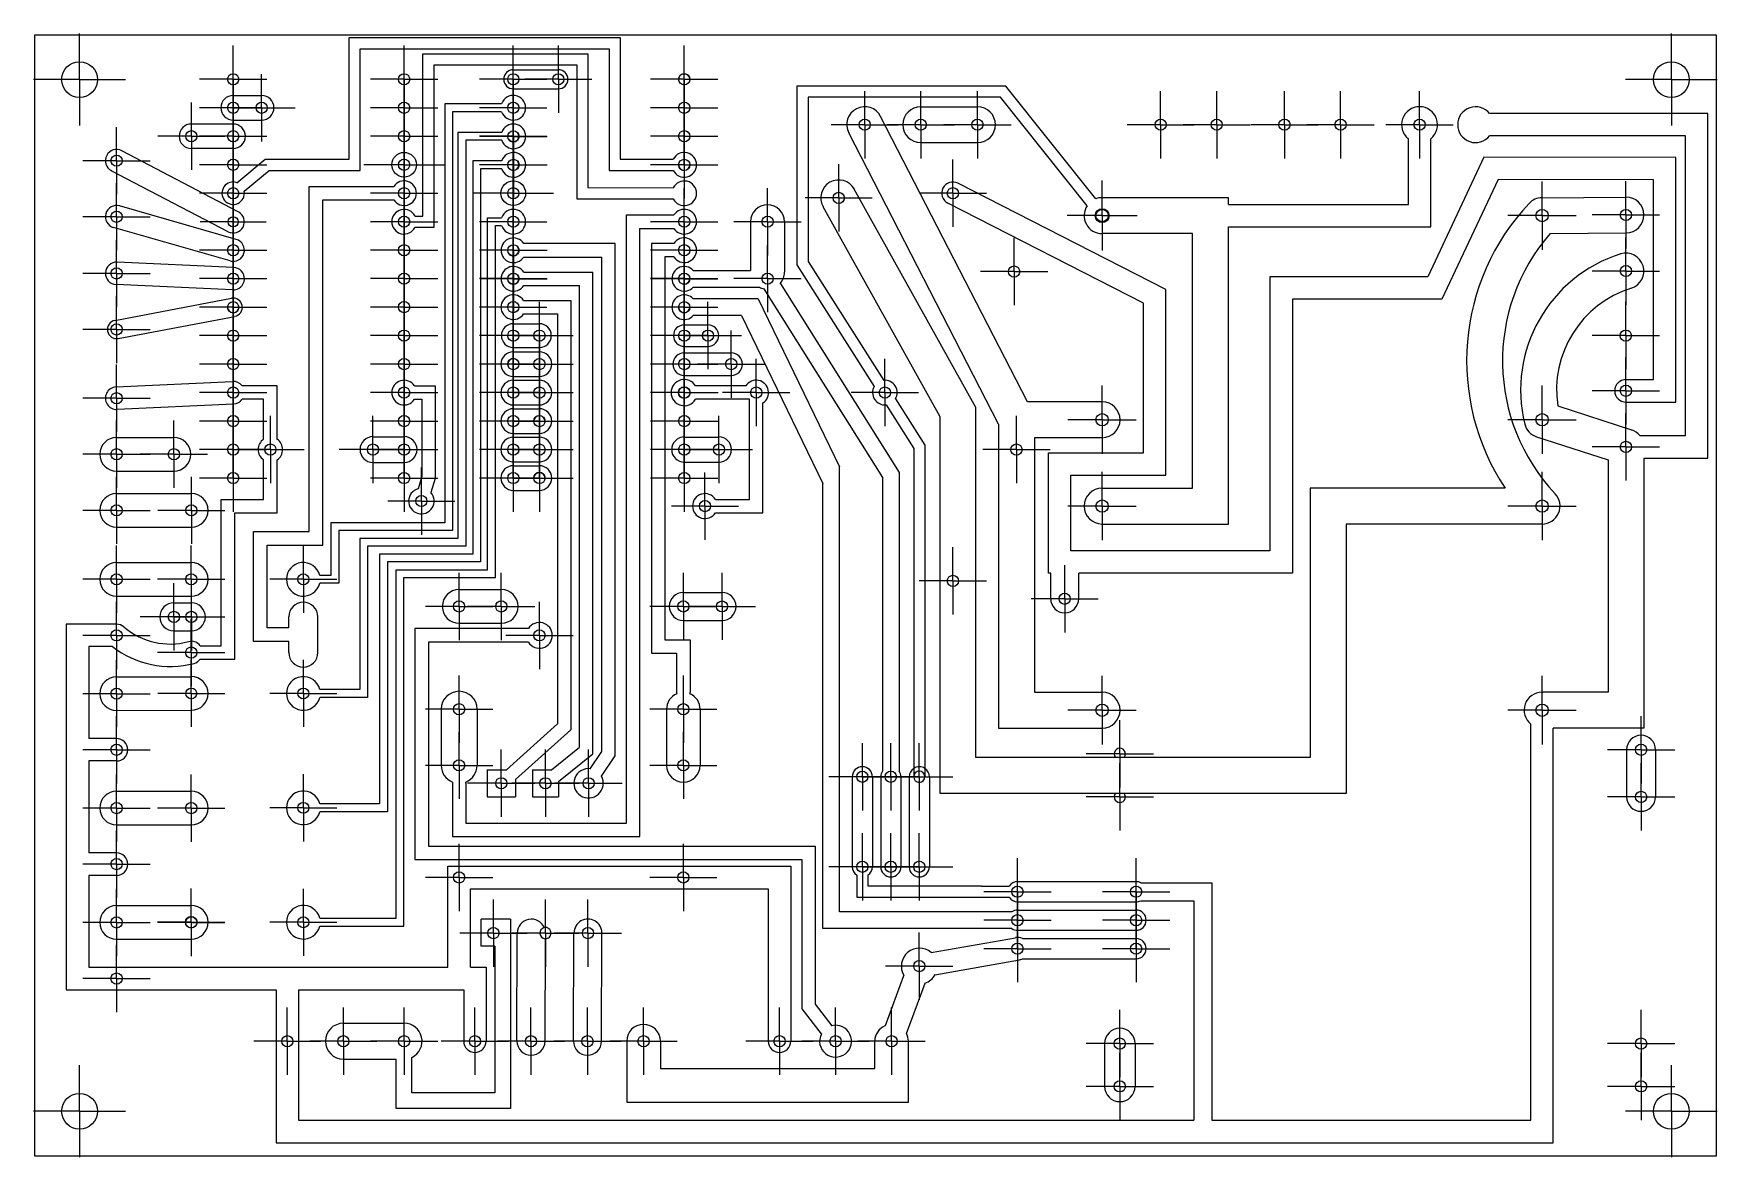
# Model space of a CAD drawing. Header units: millimetres. Extents: x 10 to 160, y 10 to 110.
import ezdxf

# ---------------------------------------------------------------- set-up
doc = ezdxf.new("R2010")
doc.units = ezdxf.units.MM

# ---------------------------------------------------------------- blocks, each defined once
blk = doc.blocks.new('SW_CENTERMARKSYMBOL_0')
at = {"color": 0, "linetype": 'Continuous', "lineweight": 0}
for p, q in [((0, 2.5), (0, 3)), ((0, 0), (0, 2.5)), ((-2.5, 0), (-3, 0)), ((0, 0), (-2.5, 0)), ((0, 0), (0, -2.5)), ((0, 0), (2.5, 0)), ((2.5, 0), (3, 0)), ((0, -2.5), (0, -3))]:
    blk.add_line(p, q, dxfattribs=at)
blk = doc.blocks.new('SW_CENTERMARKSYMBOL_1')
at = {"color": 0, "linetype": 'Continuous', "lineweight": 0}
for p, q in [((0, 2.5), (0, 3)), ((0, 0), (0, 2.5)), ((-2.5, 0), (-3, 0)), ((0, 0), (-2.5, 0)), ((0, 0), (0, -2.5)), ((0, 0), (2.5, 0)), ((2.5, 0), (3, 0)), ((0, -2.5), (0, -3))]:
    blk.add_line(p, q, dxfattribs=at)
blk = doc.blocks.new('SW_CENTERMARKSYMBOL_2')
at = {"color": 0, "linetype": 'Continuous', "lineweight": 0}
for p, q in [((0, 2.5), (0, 3)), ((0, 0), (0, 2.5)), ((-2.5, 0), (-3, 0)), ((0, 0), (-2.5, 0)), ((0, 0), (0, -2.5)), ((0, 0), (2.5, 0)), ((2.5, 0), (3, 0)), ((0, -2.5), (0, -3))]:
    blk.add_line(p, q, dxfattribs=at)
blk = doc.blocks.new('SW_CENTERMARKSYMBOL_3')
at = {"color": 0, "linetype": 'Continuous', "lineweight": 0}
for p, q in [((0, 2.5), (0, 3)), ((0, 0), (0, 2.5)), ((-2.5, 0), (-3, 0)), ((0, 0), (-2.5, 0)), ((0, 0), (0, -2.5)), ((0, 0), (2.5, 0)), ((2.5, 0), (3, 0)), ((0, -2.5), (0, -3))]:
    blk.add_line(p, q, dxfattribs=at)
blk = doc.blocks.new('SW_CENTERMARKSYMBOL_4')
at = {"color": 0, "linetype": 'Continuous', "lineweight": 0}
for p, q in [((0, 2.5), (0, 3)), ((0, 0), (0, 2.5)), ((-2.5, 0), (-3, 0)), ((0, 0), (-2.5, 0)), ((0, 0), (0, -2.5)), ((0, 0), (2.5, 0)), ((2.5, 0), (3, 0)), ((0, -2.5), (0, -3))]:
    blk.add_line(p, q, dxfattribs=at)
blk = doc.blocks.new('SW_CENTERMARKSYMBOL_5')
at = {"color": 0, "linetype": 'Continuous', "lineweight": 0}
for p, q in [((0, 2.5), (0, 3)), ((0, 0), (0, 2.5)), ((-2.5, 0), (-3, 0)), ((0, 0), (-2.5, 0)), ((0, 0), (0, -2.5)), ((0, 0), (2.5, 0)), ((2.5, 0), (3, 0)), ((0, -2.5), (0, -3))]:
    blk.add_line(p, q, dxfattribs=at)
blk = doc.blocks.new('SW_CENTERMARKSYMBOL_6')
at = {"color": 0, "linetype": 'Continuous', "lineweight": 0}
for p, q in [((0, 2.5), (0, 3)), ((0, 0), (0, 2.5)), ((-2.5, 0), (-3, 0)), ((0, 0), (-2.5, 0)), ((0, 0), (0, -2.5)), ((0, 0), (2.5, 0)), ((2.5, 0), (3, 0)), ((0, -2.5), (0, -3))]:
    blk.add_line(p, q, dxfattribs=at)
blk = doc.blocks.new('SW_CENTERMARKSYMBOL_7')
at = {"color": 0, "linetype": 'Continuous', "lineweight": 0}
for p, q in [((0, 2.5), (0, 3)), ((0, 0), (0, 2.5)), ((-2.5, 0), (-3, 0)), ((0, 0), (-2.5, 0)), ((0, 0), (0, -2.5)), ((0, 0), (2.5, 0)), ((2.5, 0), (3, 0)), ((0, -2.5), (0, -3))]:
    blk.add_line(p, q, dxfattribs=at)
blk = doc.blocks.new('SW_CENTERMARKSYMBOL_8')
at = {"color": 0, "linetype": 'Continuous', "lineweight": 0}
for p, q in [((0, 2.5), (0, 3)), ((0, 0), (0, 2.5)), ((-2.5, 0), (-3, 0)), ((0, 0), (-2.5, 0)), ((0, 0), (0, -2.5)), ((0, 0), (2.5, 0)), ((2.5, 0), (3, 0)), ((0, -2.5), (0, -3))]:
    blk.add_line(p, q, dxfattribs=at)
blk = doc.blocks.new('SW_CENTERMARKSYMBOL_9')
at = {"color": 0, "linetype": 'Continuous', "lineweight": 0}
for p, q in [((0, 2.5), (0, 3)), ((0, 0), (0, 2.5)), ((-2.5, 0), (-3, 0)), ((0, 0), (-2.5, 0)), ((0, 0), (0, -2.5)), ((0, 0), (2.5, 0)), ((2.5, 0), (3, 0)), ((0, -2.5), (0, -3))]:
    blk.add_line(p, q, dxfattribs=at)
blk = doc.blocks.new('SW_CENTERMARKSYMBOL_10')
at = {"color": 0, "linetype": 'Continuous', "lineweight": 0}
for p, q in [((0, 2.5), (0, 3)), ((0, 0), (0, 2.5)), ((-2.5, 0), (-3, 0)), ((0, 0), (-2.5, 0)), ((0, 0), (0, -2.5)), ((0, 0), (2.5, 0)), ((2.5, 0), (3, 0)), ((0, -2.5), (0, -3))]:
    blk.add_line(p, q, dxfattribs=at)
blk = doc.blocks.new('SW_CENTERMARKSYMBOL_11')
at = {"color": 0, "linetype": 'Continuous', "lineweight": 0}
for p, q in [((0, 2.5), (0, 3)), ((0, 0), (0, 2.5)), ((-2.5, 0), (-3, 0)), ((0, 0), (-2.5, 0)), ((0, 0), (0, -2.5)), ((0, 0), (2.5, 0)), ((2.5, 0), (3, 0)), ((0, -2.5), (0, -3))]:
    blk.add_line(p, q, dxfattribs=at)
blk = doc.blocks.new('SW_CENTERMARKSYMBOL_12')
at = {"color": 0, "linetype": 'Continuous', "lineweight": 0}
for p, q in [((0, 2.5), (0, 3)), ((0, 0), (0, 2.5)), ((-2.5, 0), (-3, 0)), ((0, 0), (-2.5, 0)), ((0, 0), (0, -2.5)), ((0, 0), (2.5, 0)), ((2.5, 0), (3, 0)), ((0, -2.5), (0, -3))]:
    blk.add_line(p, q, dxfattribs=at)
blk = doc.blocks.new('SW_CENTERMARKSYMBOL_13')
at = {"color": 0, "linetype": 'Continuous', "lineweight": 0}
for p, q in [((0, 2.5), (0, 3)), ((0, 0), (0, 2.5)), ((-2.5, 0), (-3, 0)), ((0, 0), (-2.5, 0)), ((0, 0), (0, -2.5)), ((0, 0), (2.5, 0)), ((2.5, 0), (3, 0)), ((0, -2.5), (0, -3))]:
    blk.add_line(p, q, dxfattribs=at)
blk = doc.blocks.new('SW_CENTERMARKSYMBOL_14')
at = {"color": 0, "linetype": 'Continuous', "lineweight": 0}
for p, q in [((0, 2.5), (0, 3)), ((0, 0), (0, 2.5)), ((-2.5, 0), (-3, 0)), ((0, 0), (-2.5, 0)), ((0, 0), (0, -2.5)), ((0, 0), (2.5, 0)), ((2.5, 0), (3, 0)), ((0, -2.5), (0, -3))]:
    blk.add_line(p, q, dxfattribs=at)
blk = doc.blocks.new('SW_CENTERMARKSYMBOL_15')
at = {"color": 0, "linetype": 'Continuous', "lineweight": 0}
for p, q in [((0, 2.5), (0, 3)), ((0, 0), (0, 2.5)), ((-2.5, 0), (-3, 0)), ((0, 0), (-2.5, 0)), ((0, 0), (0, -2.5)), ((0, 0), (2.5, 0)), ((2.5, 0), (3, 0)), ((0, -2.5), (0, -3))]:
    blk.add_line(p, q, dxfattribs=at)
blk = doc.blocks.new('SW_CENTERMARKSYMBOL_16')
at = {"color": 0, "linetype": 'Continuous', "lineweight": 0}
for p, q in [((0, 2.5), (0, 3)), ((0, 0), (0, 2.5)), ((-2.5, 0), (-3, 0)), ((0, 0), (-2.5, 0)), ((0, 0), (0, -2.5)), ((0, 0), (2.5, 0)), ((2.5, 0), (3, 0)), ((0, -2.5), (0, -3))]:
    blk.add_line(p, q, dxfattribs=at)
blk = doc.blocks.new('SW_CENTERMARKSYMBOL_17')
at = {"color": 0, "linetype": 'Continuous', "lineweight": 0}
for p, q in [((0, 2.5), (0, 3)), ((0, 0), (0, 2.5)), ((-2.5, 0), (-3, 0)), ((0, 0), (-2.5, 0)), ((0, 0), (0, -2.5)), ((0, 0), (2.5, 0)), ((2.5, 0), (3, 0)), ((0, -2.5), (0, -3))]:
    blk.add_line(p, q, dxfattribs=at)
blk = doc.blocks.new('SW_CENTERMARKSYMBOL_18')
at = {"color": 0, "linetype": 'Continuous', "lineweight": 0}
for p, q in [((0, 2.5), (0, 3)), ((0, 0), (0, 2.5)), ((-2.5, 0), (-3, 0)), ((0, 0), (-2.5, 0)), ((0, 0), (0, -2.5)), ((0, 0), (2.5, 0)), ((2.5, 0), (3, 0)), ((0, -2.5), (0, -3))]:
    blk.add_line(p, q, dxfattribs=at)
blk = doc.blocks.new('SW_CENTERMARKSYMBOL_19')
at = {"color": 0, "linetype": 'Continuous', "lineweight": 0}
for p, q in [((0, 2.5), (0, 3)), ((0, 0), (0, 2.5)), ((-2.5, 0), (-3, 0)), ((0, 0), (-2.5, 0)), ((0, 0), (0, -2.5)), ((0, 0), (2.5, 0)), ((2.5, 0), (3, 0)), ((0, -2.5), (0, -3))]:
    blk.add_line(p, q, dxfattribs=at)
blk = doc.blocks.new('SW_CENTERMARKSYMBOL_20')
at = {"color": 0, "linetype": 'Continuous', "lineweight": 0}
for p, q in [((0, 2.5), (0, 3)), ((0, 0), (0, 2.5)), ((-2.5, 0), (-3, 0)), ((0, 0), (-2.5, 0)), ((0, 0), (0, -2.5)), ((0, 0), (2.5, 0)), ((2.5, 0), (3, 0)), ((0, -2.5), (0, -3))]:
    blk.add_line(p, q, dxfattribs=at)
blk = doc.blocks.new('SW_CENTERMARKSYMBOL_21')
at = {"color": 0, "linetype": 'Continuous', "lineweight": 0}
for p, q in [((0, 2.5), (0, 3)), ((0, 0), (0, 2.5)), ((-2.5, 0), (-3, 0)), ((0, 0), (-2.5, 0)), ((0, 0), (0, -2.5)), ((0, 0), (2.5, 0)), ((2.5, 0), (3, 0)), ((0, -2.5), (0, -3))]:
    blk.add_line(p, q, dxfattribs=at)
blk = doc.blocks.new('SW_CENTERMARKSYMBOL_22')
at = {"color": 0, "linetype": 'Continuous', "lineweight": 0}
for p, q in [((0, 2.5), (0, 3)), ((0, 0), (0, 2.5)), ((-2.5, 0), (-3, 0)), ((0, 0), (-2.5, 0)), ((0, 0), (0, -2.5)), ((0, 0), (2.5, 0)), ((2.5, 0), (3, 0)), ((0, -2.5), (0, -3))]:
    blk.add_line(p, q, dxfattribs=at)
blk = doc.blocks.new('SW_CENTERMARKSYMBOL_23')
at = {"color": 0, "linetype": 'Continuous', "lineweight": 0}
for p, q in [((0, 2.5), (0, 3)), ((0, 0), (0, 2.5)), ((-2.5, 0), (-3, 0)), ((0, 0), (-2.5, 0)), ((0, 0), (0, -2.5)), ((0, 0), (2.5, 0)), ((2.5, 0), (3, 0)), ((0, -2.5), (0, -3))]:
    blk.add_line(p, q, dxfattribs=at)
blk = doc.blocks.new('SW_CENTERMARKSYMBOL_24')
at = {"color": 0, "linetype": 'Continuous', "lineweight": 0}
for p, q in [((0, 2.5), (0, 3)), ((0, 0), (0, 2.5)), ((-2.5, 0), (-3, 0)), ((0, 0), (-2.5, 0)), ((0, 0), (0, -2.5)), ((0, 0), (2.5, 0)), ((2.5, 0), (3, 0)), ((0, -2.5), (0, -3))]:
    blk.add_line(p, q, dxfattribs=at)
blk = doc.blocks.new('SW_CENTERMARKSYMBOL_25')
at = {"color": 0, "linetype": 'Continuous', "lineweight": 0}
for p, q in [((0, 2.5), (0, 3)), ((0, 0), (0, 2.5)), ((-2.5, 0), (-3, 0)), ((0, 0), (-2.5, 0)), ((0, 0), (0, -2.5)), ((0, 0), (2.5, 0)), ((2.5, 0), (3, 0)), ((0, -2.5), (0, -3))]:
    blk.add_line(p, q, dxfattribs=at)
blk = doc.blocks.new('SW_CENTERMARKSYMBOL_26')
at = {"color": 0, "linetype": 'Continuous', "lineweight": 0}
for p, q in [((0, 2.5), (0, 3)), ((0, 0), (0, 2.5)), ((-2.5, 0), (-3, 0)), ((0, 0), (-2.5, 0)), ((0, 0), (0, -2.5)), ((0, 0), (2.5, 0)), ((2.5, 0), (3, 0)), ((0, -2.5), (0, -3))]:
    blk.add_line(p, q, dxfattribs=at)
blk = doc.blocks.new('SW_CENTERMARKSYMBOL_27')
at = {"color": 0, "linetype": 'Continuous', "lineweight": 0}
for p, q in [((0, 2.5), (0, 3)), ((0, 0), (0, 2.5)), ((-2.5, 0), (-3, 0)), ((0, 0), (-2.5, 0)), ((0, 0), (0, -2.5)), ((0, 0), (2.5, 0)), ((2.5, 0), (3, 0)), ((0, -2.5), (0, -3))]:
    blk.add_line(p, q, dxfattribs=at)
blk = doc.blocks.new('SW_CENTERMARKSYMBOL_28')
at = {"color": 0, "linetype": 'Continuous', "lineweight": 0}
for p, q in [((0, 2.5), (0, 3)), ((0, 0), (0, 2.5)), ((-2.5, 0), (-3, 0)), ((0, 0), (-2.5, 0)), ((0, 0), (0, -2.5)), ((0, 0), (2.5, 0)), ((2.5, 0), (3, 0)), ((0, -2.5), (0, -3))]:
    blk.add_line(p, q, dxfattribs=at)
blk = doc.blocks.new('SW_CENTERMARKSYMBOL_29')
at = {"color": 0, "linetype": 'Continuous', "lineweight": 0}
for p, q in [((0, 2.5), (0, 3)), ((0, 0), (0, 2.5)), ((-2.5, 0), (-3, 0)), ((0, 0), (-2.5, 0)), ((0, 0), (0, -2.5)), ((0, 0), (2.5, 0)), ((2.5, 0), (3, 0)), ((0, -2.5), (0, -3))]:
    blk.add_line(p, q, dxfattribs=at)
blk = doc.blocks.new('SW_CENTERMARKSYMBOL_30')
at = {"color": 0, "linetype": 'Continuous', "lineweight": 0}
for p, q in [((0, 2.5), (0, 3)), ((0, 0), (0, 2.5)), ((-2.5, 0), (-3, 0)), ((0, 0), (-2.5, 0)), ((0, 0), (0, -2.5)), ((0, 0), (2.5, 0)), ((2.5, 0), (3, 0)), ((0, -2.5), (0, -3))]:
    blk.add_line(p, q, dxfattribs=at)
blk = doc.blocks.new('SW_CENTERMARKSYMBOL_31')
at = {"color": 0, "linetype": 'Continuous', "lineweight": 0}
for p, q in [((0, 2.5), (0, 3)), ((0, 0), (0, 2.5)), ((-2.5, 0), (-3, 0)), ((0, 0), (-2.5, 0)), ((0, 0), (0, -2.5)), ((0, 0), (2.5, 0)), ((2.5, 0), (3, 0)), ((0, -2.5), (0, -3))]:
    blk.add_line(p, q, dxfattribs=at)
blk = doc.blocks.new('SW_CENTERMARKSYMBOL_32')
at = {"color": 0, "linetype": 'Continuous', "lineweight": 0}
for p, q in [((0, 2.5), (0, 3)), ((0, 0), (0, 2.5)), ((-2.5, 0), (-3, 0)), ((0, 0), (-2.5, 0)), ((0, 0), (0, -2.5)), ((0, 0), (2.5, 0)), ((2.5, 0), (3, 0)), ((0, -2.5), (0, -3))]:
    blk.add_line(p, q, dxfattribs=at)
blk = doc.blocks.new('SW_CENTERMARKSYMBOL_33')
at = {"color": 0, "linetype": 'Continuous', "lineweight": 0}
for p, q in [((0, 2.5), (0, 3)), ((0, 0), (0, 2.5)), ((-2.5, 0), (-3, 0)), ((0, 0), (-2.5, 0)), ((0, 0), (0, -2.5)), ((0, 0), (2.5, 0)), ((2.5, 0), (3, 0)), ((0, -2.5), (0, -3))]:
    blk.add_line(p, q, dxfattribs=at)
blk = doc.blocks.new('SW_CENTERMARKSYMBOL_34')
at = {"color": 0, "linetype": 'Continuous', "lineweight": 0}
for p, q in [((0, 2.5), (0, 3)), ((0, 0), (0, 2.5)), ((-2.5, 0), (-3, 0)), ((0, 0), (-2.5, 0)), ((0, 0), (0, -2.5)), ((0, 0), (2.5, 0)), ((2.5, 0), (3, 0)), ((0, -2.5), (0, -3))]:
    blk.add_line(p, q, dxfattribs=at)
blk = doc.blocks.new('SW_CENTERMARKSYMBOL_35')
at = {"color": 0, "linetype": 'Continuous', "lineweight": 0}
for p, q in [((0, 2.5), (0, 3)), ((0, 0), (0, 2.5)), ((-2.5, 0), (-3, 0)), ((0, 0), (-2.5, 0)), ((0, 0), (0, -2.5)), ((0, 0), (2.5, 0)), ((2.5, 0), (3, 0)), ((0, -2.5), (0, -3))]:
    blk.add_line(p, q, dxfattribs=at)
blk = doc.blocks.new('SW_CENTERMARKSYMBOL_36')
at = {"color": 0, "linetype": 'Continuous', "lineweight": 0}
for p, q in [((0, 2.5), (0, 3)), ((0, 0), (0, 2.5)), ((-2.5, 0), (-3, 0)), ((0, 0), (-2.5, 0)), ((0, 0), (0, -2.5)), ((0, 0), (2.5, 0)), ((2.5, 0), (3, 0)), ((0, -2.5), (0, -3))]:
    blk.add_line(p, q, dxfattribs=at)
blk = doc.blocks.new('SW_CENTERMARKSYMBOL_37')
at = {"color": 0, "linetype": 'Continuous', "lineweight": 0}
for p, q in [((0, 2.5), (0, 3)), ((0, 0), (0, 2.5)), ((-2.5, 0), (-3, 0)), ((0, 0), (-2.5, 0)), ((0, 0), (0, -2.5)), ((0, 0), (2.5, 0)), ((2.5, 0), (3, 0)), ((0, -2.5), (0, -3))]:
    blk.add_line(p, q, dxfattribs=at)
blk = doc.blocks.new('SW_CENTERMARKSYMBOL_38')
at = {"color": 0, "linetype": 'Continuous', "lineweight": 0}
for p, q in [((0, 2.5), (0, 3)), ((0, 0), (0, 2.5)), ((-2.5, 0), (-3, 0)), ((0, 0), (-2.5, 0)), ((0, 0), (0, -2.5)), ((0, 0), (2.5, 0)), ((2.5, 0), (3, 0)), ((0, -2.5), (0, -3))]:
    blk.add_line(p, q, dxfattribs=at)
blk = doc.blocks.new('SW_CENTERMARKSYMBOL_39')
at = {"color": 0, "linetype": 'Continuous', "lineweight": 0}
for p, q in [((0, 2.5), (0, 3)), ((0, 0), (0, 2.5)), ((-2.5, 0), (-3, 0)), ((0, 0), (-2.5, 0)), ((0, 0), (0, -2.5)), ((0, 0), (2.5, 0)), ((2.5, 0), (3, 0)), ((0, -2.5), (0, -3))]:
    blk.add_line(p, q, dxfattribs=at)
blk = doc.blocks.new('SW_CENTERMARKSYMBOL_40')
at = {"color": 0, "linetype": 'Continuous', "lineweight": 0}
for p, q in [((0, 2.5), (0, 3)), ((0, 0), (0, 2.5)), ((-2.5, 0), (-3, 0)), ((0, 0), (-2.5, 0)), ((0, 0), (0, -2.5)), ((0, 0), (2.5, 0)), ((2.5, 0), (3, 0)), ((0, -2.5), (0, -3))]:
    blk.add_line(p, q, dxfattribs=at)
blk = doc.blocks.new('SW_CENTERMARKSYMBOL_41')
at = {"color": 0, "linetype": 'Continuous', "lineweight": 0}
for p, q in [((0, 2.5), (0, 3)), ((0, 0), (0, 2.5)), ((-2.5, 0), (-3, 0)), ((0, 0), (-2.5, 0)), ((0, 0), (0, -2.5)), ((0, 0), (2.5, 0)), ((2.5, 0), (3, 0)), ((0, -2.5), (0, -3))]:
    blk.add_line(p, q, dxfattribs=at)
blk = doc.blocks.new('SW_CENTERMARKSYMBOL_42')
at = {"color": 0, "linetype": 'Continuous', "lineweight": 0}
for p, q in [((0, 2.5), (0, 3)), ((0, 0), (0, 2.5)), ((-2.5, 0), (-3, 0)), ((0, 0), (-2.5, 0)), ((0, 0), (0, -2.5)), ((0, 0), (2.5, 0)), ((2.5, 0), (3, 0)), ((0, -2.5), (0, -3))]:
    blk.add_line(p, q, dxfattribs=at)
blk = doc.blocks.new('SW_CENTERMARKSYMBOL_43')
at = {"color": 0, "linetype": 'Continuous', "lineweight": 0}
for p, q in [((0, 2.5), (0, 3)), ((0, 0), (0, 2.5)), ((-2.5, 0), (-3, 0)), ((0, 0), (-2.5, 0)), ((0, 0), (0, -2.5)), ((0, 0), (2.5, 0)), ((2.5, 0), (3, 0)), ((0, -2.5), (0, -3))]:
    blk.add_line(p, q, dxfattribs=at)
blk = doc.blocks.new('SW_CENTERMARKSYMBOL_44')
at = {"color": 0, "linetype": 'Continuous', "lineweight": 0}
for p, q in [((0, 2.5), (0, 3)), ((0, 0), (0, 2.5)), ((-2.5, 0), (-3, 0)), ((0, 0), (-2.5, 0)), ((0, 0), (0, -2.5)), ((0, 0), (2.5, 0)), ((2.5, 0), (3, 0)), ((0, -2.5), (0, -3))]:
    blk.add_line(p, q, dxfattribs=at)
blk = doc.blocks.new('SW_CENTERMARKSYMBOL_45')
at = {"color": 0, "linetype": 'Continuous', "lineweight": 0}
for p, q in [((0, 2.5), (0, 3)), ((0, 0), (0, 2.5)), ((-2.5, 0), (-3, 0)), ((0, 0), (-2.5, 0)), ((0, 0), (0, -2.5)), ((0, 0), (2.5, 0)), ((2.5, 0), (3, 0)), ((0, -2.5), (0, -3))]:
    blk.add_line(p, q, dxfattribs=at)
blk = doc.blocks.new('SW_CENTERMARKSYMBOL_46')
at = {"color": 0, "linetype": 'Continuous', "lineweight": 0}
for p, q in [((0, 2.5), (0, 3)), ((0, 0), (0, 2.5)), ((-2.5, 0), (-3, 0)), ((0, 0), (-2.5, 0)), ((0, 0), (0, -2.5)), ((0, 0), (2.5, 0)), ((2.5, 0), (3, 0)), ((0, -2.5), (0, -3))]:
    blk.add_line(p, q, dxfattribs=at)
blk = doc.blocks.new('SW_CENTERMARKSYMBOL_47')
at = {"color": 0, "linetype": 'Continuous', "lineweight": 0}
for p, q in [((0, 2.5), (0, 3)), ((0, 0), (0, 2.5)), ((-2.5, 0), (-3, 0)), ((0, 0), (-2.5, 0)), ((0, 0), (0, -2.5)), ((0, 0), (2.5, 0)), ((2.5, 0), (3, 0)), ((0, -2.5), (0, -3))]:
    blk.add_line(p, q, dxfattribs=at)
blk = doc.blocks.new('SW_CENTERMARKSYMBOL_48')
at = {"color": 0, "linetype": 'Continuous', "lineweight": 0}
for p, q in [((0, 2.5), (0, 3)), ((0, 0), (0, 2.5)), ((-2.5, 0), (-3, 0)), ((0, 0), (-2.5, 0)), ((0, 0), (0, -2.5)), ((0, 0), (2.5, 0)), ((2.5, 0), (3, 0)), ((0, -2.5), (0, -3))]:
    blk.add_line(p, q, dxfattribs=at)
blk = doc.blocks.new('SW_CENTERMARKSYMBOL_49')
at = {"color": 0, "linetype": 'Continuous', "lineweight": 0}
for p, q in [((0, 2.5), (0, 3)), ((0, 0), (0, 2.5)), ((-2.5, 0), (-3, 0)), ((0, 0), (-2.5, 0)), ((0, 0), (0, -2.5)), ((0, 0), (2.5, 0)), ((2.5, 0), (3, 0)), ((0, -2.5), (0, -3))]:
    blk.add_line(p, q, dxfattribs=at)
blk = doc.blocks.new('SW_CENTERMARKSYMBOL_50')
at = {"color": 0, "linetype": 'Continuous', "lineweight": 0}
for p, q in [((0, 2.5), (0, 3.6)), ((0, 0), (0, 2.5)), ((-2.5, 0), (-3.6, 0)), ((0, 0), (-2.5, 0)), ((0, 0), (0, -2.5)), ((0, 0), (2.5, 0)), ((2.5, 0), (3.6, 0)), ((0, -2.5), (0, -3.6))]:
    blk.add_line(p, q, dxfattribs=at)
blk = doc.blocks.new('SW_CENTERMARKSYMBOL_51')
at = {"color": 0, "linetype": 'Continuous', "lineweight": 0}
for p, q in [((0, 2.5), (0, 3)), ((0, 0), (0, 2.5)), ((-2.5, 0), (-3, 0)), ((0, 0), (-2.5, 0)), ((0, 0), (0, -2.5)), ((0, 0), (2.5, 0)), ((2.5, 0), (3, 0)), ((0, -2.5), (0, -3))]:
    blk.add_line(p, q, dxfattribs=at)
blk = doc.blocks.new('SW_CENTERMARKSYMBOL_52')
at = {"color": 0, "linetype": 'Continuous', "lineweight": 0}
for p, q in [((0, 2.5), (0, 3)), ((0, 0), (0, 2.5)), ((-2.5, 0), (-3, 0)), ((0, 0), (-2.5, 0)), ((0, 0), (0, -2.5)), ((0, 0), (2.5, 0)), ((2.5, 0), (3, 0)), ((0, -2.5), (0, -3))]:
    blk.add_line(p, q, dxfattribs=at)
blk = doc.blocks.new('SW_CENTERMARKSYMBOL_53')
at = {"color": 0, "linetype": 'Continuous', "lineweight": 0}
for p, q in [((0, 2.5), (0, 3)), ((0, 0), (0, 2.5)), ((-2.5, 0), (-3, 0)), ((0, 0), (-2.5, 0)), ((0, 0), (0, -2.5)), ((0, 0), (2.5, 0)), ((2.5, 0), (3, 0)), ((0, -2.5), (0, -3))]:
    blk.add_line(p, q, dxfattribs=at)
blk = doc.blocks.new('SW_CENTERMARKSYMBOL_54')
at = {"color": 0, "linetype": 'Continuous', "lineweight": 0}
for p, q in [((0, 2.5), (0, 3)), ((0, 0), (0, 2.5)), ((-2.5, 0), (-3, 0)), ((0, 0), (-2.5, 0)), ((0, 0), (0, -2.5)), ((0, 0), (2.5, 0)), ((2.5, 0), (3, 0)), ((0, -2.5), (0, -3))]:
    blk.add_line(p, q, dxfattribs=at)
blk = doc.blocks.new('SW_CENTERMARKSYMBOL_55')
at = {"color": 0, "linetype": 'Continuous', "lineweight": 0}
for p, q in [((0, 2.5), (0, 3)), ((0, 0), (0, 2.5)), ((-2.5, 0), (-3, 0)), ((0, 0), (-2.5, 0)), ((0, 0), (0, -2.5)), ((0, 0), (2.5, 0)), ((2.5, 0), (3, 0)), ((0, -2.5), (0, -3))]:
    blk.add_line(p, q, dxfattribs=at)
blk = doc.blocks.new('SW_CENTERMARKSYMBOL_56')
at = {"color": 0, "linetype": 'Continuous', "lineweight": 0}
for p, q in [((0, 2.5), (0, 3)), ((0, 0), (0, 2.5)), ((-2.5, 0), (-3, 0)), ((0, 0), (-2.5, 0)), ((0, 0), (0, -2.5)), ((0, 0), (2.5, 0)), ((2.5, 0), (3, 0)), ((0, -2.5), (0, -3))]:
    blk.add_line(p, q, dxfattribs=at)
blk = doc.blocks.new('SW_CENTERMARKSYMBOL_57')
at = {"color": 0, "linetype": 'Continuous', "lineweight": 0}
for p, q in [((0, 2.5), (0, 3)), ((0, 0), (0, 2.5)), ((-2.5, 0), (-3, 0)), ((0, 0), (-2.5, 0)), ((0, 0), (0, -2.5)), ((0, 0), (2.5, 0)), ((2.5, 0), (3, 0)), ((0, -2.5), (0, -3))]:
    blk.add_line(p, q, dxfattribs=at)
blk = doc.blocks.new('SW_CENTERMARKSYMBOL_58')
at = {"color": 0, "linetype": 'Continuous', "lineweight": 0}
for p, q in [((0, 2.5), (0, 3)), ((0, 0), (0, 2.5)), ((-2.5, 0), (-3, 0)), ((0, 0), (-2.5, 0)), ((0, 0), (0, -2.5)), ((0, 0), (2.5, 0)), ((2.5, 0), (3, 0)), ((0, -2.5), (0, -3))]:
    blk.add_line(p, q, dxfattribs=at)
blk = doc.blocks.new('SW_CENTERMARKSYMBOL_59')
at = {"color": 0, "linetype": 'Continuous', "lineweight": 0}
for p, q in [((0, 2.5), (0, 3)), ((0, 0), (0, 2.5)), ((-2.5, 0), (-3, 0)), ((0, 0), (-2.5, 0)), ((0, 0), (0, -2.5)), ((0, 0), (2.5, 0)), ((2.5, 0), (3, 0)), ((0, -2.5), (0, -3))]:
    blk.add_line(p, q, dxfattribs=at)
blk = doc.blocks.new('SW_CENTERMARKSYMBOL_60')
at = {"color": 0, "linetype": 'Continuous', "lineweight": 0}
for p, q in [((0, 2.5), (0, 3)), ((0, 0), (0, 2.5)), ((-2.5, 0), (-3, 0)), ((0, 0), (-2.5, 0)), ((0, 0), (0, -2.5)), ((0, 0), (2.5, 0)), ((2.5, 0), (3, 0)), ((0, -2.5), (0, -3))]:
    blk.add_line(p, q, dxfattribs=at)
blk = doc.blocks.new('SW_CENTERMARKSYMBOL_61')
at = {"color": 0, "linetype": 'Continuous', "lineweight": 0}
for p, q in [((0, 2.5), (0, 3)), ((0, 0), (0, 2.5)), ((-2.5, 0), (-3, 0)), ((0, 0), (-2.5, 0)), ((0, 0), (0, -2.5)), ((0, 0), (2.5, 0)), ((2.5, 0), (3, 0)), ((0, -2.5), (0, -3))]:
    blk.add_line(p, q, dxfattribs=at)
blk = doc.blocks.new('SW_CENTERMARKSYMBOL_62')
at = {"color": 0, "linetype": 'Continuous', "lineweight": 0}
for p, q in [((0, 2.5), (0, 3)), ((0, 0), (0, 2.5)), ((-2.5, 0), (-3, 0)), ((0, 0), (-2.5, 0)), ((0, 0), (0, -2.5)), ((0, 0), (2.5, 0)), ((2.5, 0), (3, 0)), ((0, -2.5), (0, -3))]:
    blk.add_line(p, q, dxfattribs=at)
blk = doc.blocks.new('SW_CENTERMARKSYMBOL_63')
at = {"color": 0, "linetype": 'Continuous', "lineweight": 0}
for p, q in [((0, 2.5), (0, 3)), ((0, 0), (0, 2.5)), ((-2.5, 0), (-3, 0)), ((0, 0), (-2.5, 0)), ((0, 0), (0, -2.5)), ((0, 0), (2.5, 0)), ((2.5, 0), (3, 0)), ((0, -2.5), (0, -3))]:
    blk.add_line(p, q, dxfattribs=at)
blk = doc.blocks.new('SW_CENTERMARKSYMBOL_64')
at = {"color": 0, "linetype": 'Continuous', "lineweight": 0}
for p, q in [((0, 2.5), (0, 3)), ((0, 0), (0, 2.5)), ((-2.5, 0), (-3, 0)), ((0, 0), (-2.5, 0)), ((0, 0), (0, -2.5)), ((0, 0), (2.5, 0)), ((2.5, 0), (3, 0)), ((0, -2.5), (0, -3))]:
    blk.add_line(p, q, dxfattribs=at)
blk = doc.blocks.new('SW_CENTERMARKSYMBOL_65')
at = {"color": 0, "linetype": 'Continuous', "lineweight": 0}
for p, q in [((0, 2.5), (0, 3)), ((0, 0), (0, 2.5)), ((-2.5, 0), (-3, 0)), ((0, 0), (-2.5, 0)), ((0, 0), (0, -2.5)), ((0, 0), (2.5, 0)), ((2.5, 0), (3, 0)), ((0, -2.5), (0, -3))]:
    blk.add_line(p, q, dxfattribs=at)
blk = doc.blocks.new('SW_CENTERMARKSYMBOL_66')
at = {"color": 0, "linetype": 'Continuous', "lineweight": 0}
for p, q in [((0, 2.5), (0, 3)), ((0, 0), (0, 2.5)), ((-2.5, 0), (-3, 0)), ((0, 0), (-2.5, 0)), ((0, 0), (0, -2.5)), ((0, 0), (2.5, 0)), ((2.5, 0), (3, 0)), ((0, -2.5), (0, -3))]:
    blk.add_line(p, q, dxfattribs=at)
blk = doc.blocks.new('SW_CENTERMARKSYMBOL_67')
at = {"color": 0, "linetype": 'Continuous', "lineweight": 0}
for p, q in [((0, 2.5), (0, 3)), ((0, 0), (0, 2.5)), ((-2.5, 0), (-3, 0)), ((0, 0), (-2.5, 0)), ((0, 0), (0, -2.5)), ((0, 0), (2.5, 0)), ((2.5, 0), (3, 0)), ((0, -2.5), (0, -3))]:
    blk.add_line(p, q, dxfattribs=at)
blk = doc.blocks.new('SW_CENTERMARKSYMBOL_68')
at = {"color": 0, "linetype": 'Continuous', "lineweight": 0}
for p, q in [((0, 2.5), (0, 3)), ((0, 0), (0, 2.5)), ((-2.5, 0), (-3, 0)), ((0, 0), (-2.5, 0)), ((0, 0), (0, -2.5)), ((0, 0), (2.5, 0)), ((2.5, 0), (3, 0)), ((0, -2.5), (0, -3))]:
    blk.add_line(p, q, dxfattribs=at)
blk = doc.blocks.new('SW_CENTERMARKSYMBOL_69')
at = {"color": 0, "linetype": 'Continuous', "lineweight": 0}
for p, q in [((0, 2.5), (0, 3)), ((0, 0), (0, 2.5)), ((-2.5, 0), (-3, 0)), ((0, 0), (-2.5, 0)), ((0, 0), (0, -2.5)), ((0, 0), (2.5, 0)), ((2.5, 0), (3, 0)), ((0, -2.5), (0, -3))]:
    blk.add_line(p, q, dxfattribs=at)
blk = doc.blocks.new('SW_CENTERMARKSYMBOL_70')
at = {"color": 0, "linetype": 'Continuous', "lineweight": 0}
for p, q in [((0, 2.5), (0, 3)), ((0, 0), (0, 2.5)), ((-2.5, 0), (-3, 0)), ((0, 0), (-2.5, 0)), ((0, 0), (0, -2.5)), ((0, 0), (2.5, 0)), ((2.5, 0), (3, 0)), ((0, -2.5), (0, -3))]:
    blk.add_line(p, q, dxfattribs=at)
blk = doc.blocks.new('SW_CENTERMARKSYMBOL_71')
at = {"color": 0, "linetype": 'Continuous', "lineweight": 0}
for p, q in [((0, 2.5), (0, 3)), ((0, 0), (0, 2.5)), ((-2.5, 0), (-3, 0)), ((0, 0), (-2.5, 0)), ((0, 0), (0, -2.5)), ((0, 0), (2.5, 0)), ((2.5, 0), (3, 0)), ((0, -2.5), (0, -3))]:
    blk.add_line(p, q, dxfattribs=at)
blk = doc.blocks.new('SW_CENTERMARKSYMBOL_72')
at = {"color": 0, "linetype": 'Continuous', "lineweight": 0}
for p, q in [((0, 2.5), (0, 3)), ((0, 0), (0, 2.5)), ((-2.5, 0), (-3, 0)), ((0, 0), (-2.5, 0)), ((0, 0), (0, -2.5)), ((0, 0), (2.5, 0)), ((2.5, 0), (3, 0)), ((0, -2.5), (0, -3))]:
    blk.add_line(p, q, dxfattribs=at)
blk = doc.blocks.new('SW_CENTERMARKSYMBOL_73')
at = {"color": 0, "linetype": 'Continuous', "lineweight": 0}
for p, q in [((0, 2.5), (0, 3)), ((0, 0), (0, 2.5)), ((-2.5, 0), (-3, 0)), ((0, 0), (-2.5, 0)), ((0, 0), (0, -2.5)), ((0, 0), (2.5, 0)), ((2.5, 0), (3, 0)), ((0, -2.5), (0, -3))]:
    blk.add_line(p, q, dxfattribs=at)
blk = doc.blocks.new('SW_CENTERMARKSYMBOL_74')
at = {"color": 0, "linetype": 'Continuous', "lineweight": 0}
for p, q in [((0, 2.5), (0, 3)), ((0, 0), (0, 2.5)), ((-2.5, 0), (-3, 0)), ((0, 0), (-2.5, 0)), ((0, 0), (0, -2.5)), ((0, 0), (2.5, 0)), ((2.5, 0), (3, 0)), ((0, -2.5), (0, -3))]:
    blk.add_line(p, q, dxfattribs=at)
blk = doc.blocks.new('SW_CENTERMARKSYMBOL_75')
at = {"color": 0, "linetype": 'Continuous', "lineweight": 0}
for p, q in [((0, 2.5), (0, 3)), ((0, 0), (0, 2.5)), ((-2.5, 0), (-3, 0)), ((0, 0), (-2.5, 0)), ((0, 0), (0, -2.5)), ((0, 0), (2.5, 0)), ((2.5, 0), (3, 0)), ((0, -2.5), (0, -3))]:
    blk.add_line(p, q, dxfattribs=at)
blk = doc.blocks.new('SW_CENTERMARKSYMBOL_76')
at = {"color": 0, "linetype": 'Continuous', "lineweight": 0}
for p, q in [((0, 2.5), (0, 3)), ((0, 0), (0, 2.5)), ((-2.5, 0), (-3, 0)), ((0, 0), (-2.5, 0)), ((0, 0), (0, -2.5)), ((0, 0), (2.5, 0)), ((2.5, 0), (3, 0)), ((0, -2.5), (0, -3))]:
    blk.add_line(p, q, dxfattribs=at)
blk = doc.blocks.new('SW_CENTERMARKSYMBOL_77')
at = {"color": 0, "linetype": 'Continuous', "lineweight": 0}
for p, q in [((0, 2.5), (0, 3)), ((0, 0), (0, 2.5)), ((-2.5, 0), (-3, 0)), ((0, 0), (-2.5, 0)), ((0, 0), (0, -2.5)), ((0, 0), (2.5, 0)), ((2.5, 0), (3, 0)), ((0, -2.5), (0, -3))]:
    blk.add_line(p, q, dxfattribs=at)
blk = doc.blocks.new('SW_CENTERMARKSYMBOL_78')
at = {"color": 0, "linetype": 'Continuous', "lineweight": 0}
for p, q in [((0, 2.5), (0, 3.6)), ((0, 0), (0, 2.5)), ((-2.5, 0), (-3.6, 0)), ((0, 0), (-2.5, 0)), ((0, 0), (0, -2.5)), ((0, 0), (2.5, 0)), ((2.5, 0), (3.6, 0)), ((0, -2.5), (0, -3.6))]:
    blk.add_line(p, q, dxfattribs=at)
blk = doc.blocks.new('SW_CENTERMARKSYMBOL_79')
at = {"color": 0, "linetype": 'Continuous', "lineweight": 0}
for p, q in [((0, 2.5), (0, 3)), ((0, 0), (0, 2.5)), ((-2.5, 0), (-3, 0)), ((0, 0), (-2.5, 0)), ((0, 0), (0, -2.5)), ((0, 0), (2.5, 0)), ((2.5, 0), (3, 0)), ((0, -2.5), (0, -3))]:
    blk.add_line(p, q, dxfattribs=at)
blk = doc.blocks.new('SW_CENTERMARKSYMBOL_80')
at = {"color": 0, "linetype": 'Continuous', "lineweight": 0}
for p, q in [((0, 2.5), (0, 3)), ((0, 0), (0, 2.5)), ((-2.5, 0), (-3, 0)), ((0, 0), (-2.5, 0)), ((0, 0), (0, -2.5)), ((0, 0), (2.5, 0)), ((2.5, 0), (3, 0)), ((0, -2.5), (0, -3))]:
    blk.add_line(p, q, dxfattribs=at)
blk = doc.blocks.new('SW_CENTERMARKSYMBOL_81')
at = {"color": 0, "linetype": 'Continuous', "lineweight": 0}
for p, q in [((0, 2.5), (0, 3)), ((0, 0), (0, 2.5)), ((-2.5, 0), (-3, 0)), ((0, 0), (-2.5, 0)), ((0, 0), (0, -2.5)), ((0, 0), (2.5, 0)), ((2.5, 0), (3, 0)), ((0, -2.5), (0, -3))]:
    blk.add_line(p, q, dxfattribs=at)
blk = doc.blocks.new('SW_CENTERMARKSYMBOL_82')
at = {"color": 0, "linetype": 'Continuous', "lineweight": 0}
for p, q in [((0, 2.5), (0, 3)), ((0, 0), (0, 2.5)), ((-2.5, 0), (-3, 0)), ((0, 0), (-2.5, 0)), ((0, 0), (0, -2.5)), ((0, 0), (2.5, 0)), ((2.5, 0), (3, 0)), ((0, -2.5), (0, -3))]:
    blk.add_line(p, q, dxfattribs=at)
blk = doc.blocks.new('SW_CENTERMARKSYMBOL_83')
at = {"color": 0, "linetype": 'Continuous', "lineweight": 0}
for p, q in [((0, 2.5), (0, 3.02)), ((0, 0), (0, 2.5)), ((-2.5, 0), (-3.02, 0)), ((0, 0), (-2.5, 0)), ((0, 0), (0, -2.5)), ((0, 0), (2.5, 0)), ((2.5, 0), (3.02, 0)), ((0, -2.5), (0, -3.02))]:
    blk.add_line(p, q, dxfattribs=at)
blk = doc.blocks.new('SW_CENTERMARKSYMBOL_84')
at = {"color": 0, "linetype": 'Continuous', "lineweight": 0}
for p, q in [((0, 2.5), (0, 3)), ((0, 0), (0, 2.5)), ((-2.5, 0), (-3, 0)), ((0, 0), (-2.5, 0)), ((0, 0), (0, -2.5)), ((0, 0), (2.5, 0)), ((2.5, 0), (3, 0)), ((0, -2.5), (0, -3))]:
    blk.add_line(p, q, dxfattribs=at)
blk = doc.blocks.new('SW_CENTERMARKSYMBOL_85')
at = {"color": 0, "linetype": 'Continuous', "lineweight": 0}
for p, q in [((0, 2.5), (0, 3)), ((0, 0), (0, 2.5)), ((-2.5, 0), (-3, 0)), ((0, 0), (-2.5, 0)), ((0, 0), (0, -2.5)), ((0, 0), (2.5, 0)), ((2.5, 0), (3, 0)), ((0, -2.5), (0, -3))]:
    blk.add_line(p, q, dxfattribs=at)
blk = doc.blocks.new('SW_CENTERMARKSYMBOL_86')
at = {"color": 0, "linetype": 'Continuous', "lineweight": 0}
for p, q in [((0, 2.5), (0, 3)), ((0, 0), (0, 2.5)), ((-2.5, 0), (-3, 0)), ((0, 0), (-2.5, 0)), ((0, 0), (0, -2.5)), ((0, 0), (2.5, 0)), ((2.5, 0), (3, 0)), ((0, -2.5), (0, -3))]:
    blk.add_line(p, q, dxfattribs=at)
blk = doc.blocks.new('SW_CENTERMARKSYMBOL_87')
at = {"color": 0, "linetype": 'Continuous', "lineweight": 0}
for p, q in [((0, 2.5), (0, 3)), ((0, 0), (0, 2.5)), ((-2.5, 0), (-3, 0)), ((0, 0), (-2.5, 0)), ((0, 0), (0, -2.5)), ((0, 0), (2.5, 0)), ((2.5, 0), (3, 0)), ((0, -2.5), (0, -3))]:
    blk.add_line(p, q, dxfattribs=at)
blk = doc.blocks.new('SW_CENTERMARKSYMBOL_88')
at = {"color": 0, "linetype": 'Continuous', "lineweight": 0}
for p, q in [((0, 2.5), (0, 3)), ((0, 0), (0, 2.5)), ((-2.5, 0), (-3, 0)), ((0, 0), (-2.5, 0)), ((0, 0), (0, -2.5)), ((0, 0), (2.5, 0)), ((2.5, 0), (3, 0)), ((0, -2.5), (0, -3))]:
    blk.add_line(p, q, dxfattribs=at)
blk = doc.blocks.new('SW_CENTERMARKSYMBOL_89')
at = {"color": 0, "linetype": 'Continuous', "lineweight": 0}
for p, q in [((0, 2.5), (0, 3)), ((0, 0), (0, 2.5)), ((-2.5, 0), (-3, 0)), ((0, 0), (-2.5, 0)), ((0, 0), (0, -2.5)), ((0, 0), (2.5, 0)), ((2.5, 0), (3, 0)), ((0, -2.5), (0, -3))]:
    blk.add_line(p, q, dxfattribs=at)
blk = doc.blocks.new('SW_CENTERMARKSYMBOL_90')
at = {"color": 0, "linetype": 'Continuous', "lineweight": 0}
for p, q in [((0, 2.5), (0, 3)), ((0, 0), (0, 2.5)), ((-2.5, 0), (-3, 0)), ((0, 0), (-2.5, 0)), ((0, 0), (0, -2.5)), ((0, 0), (2.5, 0)), ((2.5, 0), (3, 0)), ((0, -2.5), (0, -3))]:
    blk.add_line(p, q, dxfattribs=at)
blk = doc.blocks.new('SW_CENTERMARKSYMBOL_91')
at = {"color": 0, "linetype": 'Continuous', "lineweight": 0}
for p, q in [((0, 2.5), (0, 3)), ((0, 0), (0, 2.5)), ((-2.5, 0), (-3, 0)), ((0, 0), (-2.5, 0)), ((0, 0), (0, -2.5)), ((0, 0), (2.5, 0)), ((2.5, 0), (3, 0)), ((0, -2.5), (0, -3))]:
    blk.add_line(p, q, dxfattribs=at)
blk = doc.blocks.new('SW_CENTERMARKSYMBOL_92')
at = {"color": 0, "linetype": 'Continuous', "lineweight": 0}
for p, q in [((0, 2.5), (0, 3)), ((0, 0), (0, 2.5)), ((-2.5, 0), (-3, 0)), ((0, 0), (-2.5, 0)), ((0, 0), (0, -2.5)), ((0, 0), (2.5, 0)), ((2.5, 0), (3, 0)), ((0, -2.5), (0, -3))]:
    blk.add_line(p, q, dxfattribs=at)
blk = doc.blocks.new('SW_CENTERMARKSYMBOL_93')
at = {"color": 0, "linetype": 'Continuous', "lineweight": 0}
for p, q in [((0, 2.5), (0, 3)), ((0, 0), (0, 2.5)), ((-2.5, 0), (-3, 0)), ((0, 0), (-2.5, 0)), ((0, 0), (0, -2.5)), ((0, 0), (2.5, 0)), ((2.5, 0), (3, 0)), ((0, -2.5), (0, -3))]:
    blk.add_line(p, q, dxfattribs=at)
blk = doc.blocks.new('SW_CENTERMARKSYMBOL_94')
at = {"color": 0, "linetype": 'Continuous', "lineweight": 0}
for p, q in [((0, 2.5), (0, 3)), ((0, 0), (0, 2.5)), ((-2.5, 0), (-3, 0)), ((0, 0), (-2.5, 0)), ((0, 0), (0, -2.5)), ((0, 0), (2.5, 0)), ((2.5, 0), (3, 0)), ((0, -2.5), (0, -3))]:
    blk.add_line(p, q, dxfattribs=at)
blk = doc.blocks.new('SW_CENTERMARKSYMBOL_95')
at = {"color": 0, "linetype": 'Continuous', "lineweight": 0}
for p, q in [((0, 2.5), (0, 3)), ((0, 0), (0, 2.5)), ((-2.5, 0), (-3, 0)), ((0, 0), (-2.5, 0)), ((0, 0), (0, -2.5)), ((0, 0), (2.5, 0)), ((2.5, 0), (3, 0)), ((0, -2.5), (0, -3))]:
    blk.add_line(p, q, dxfattribs=at)
blk = doc.blocks.new('SW_CENTERMARKSYMBOL_96')
at = {"color": 0, "linetype": 'Continuous', "lineweight": 0}
for p, q in [((0, 2.5), (0, 3)), ((0, 0), (0, 2.5)), ((-2.5, 0), (-3, 0)), ((0, 0), (-2.5, 0)), ((0, 0), (0, -2.5)), ((0, 0), (2.5, 0)), ((2.5, 0), (3, 0)), ((0, -2.5), (0, -3))]:
    blk.add_line(p, q, dxfattribs=at)
blk = doc.blocks.new('SW_CENTERMARKSYMBOL_97')
at = {"color": 0, "linetype": 'Continuous', "lineweight": 0}
for p, q in [((0, 2.5), (0, 3)), ((0, 0), (0, 2.5)), ((-2.5, 0), (-3, 0)), ((0, 0), (-2.5, 0)), ((0, 0), (0, -2.5)), ((0, 0), (2.5, 0)), ((2.5, 0), (3, 0)), ((0, -2.5), (0, -3))]:
    blk.add_line(p, q, dxfattribs=at)
blk = doc.blocks.new('SW_CENTERMARKSYMBOL_98')
at = {"color": 0, "linetype": 'Continuous', "lineweight": 0}
for p, q in [((0, 2.5), (0, 3)), ((0, 0), (0, 2.5)), ((-2.5, 0), (-3, 0)), ((0, 0), (-2.5, 0)), ((0, 0), (0, -2.5)), ((0, 0), (2.5, 0)), ((2.5, 0), (3, 0)), ((0, -2.5), (0, -3))]:
    blk.add_line(p, q, dxfattribs=at)
blk = doc.blocks.new('SW_CENTERMARKSYMBOL_99')
at = {"color": 0, "linetype": 'Continuous', "lineweight": 0}
for p, q in [((0, 2.5), (0, 3)), ((0, 0), (0, 2.5)), ((-2.5, 0), (-3, 0)), ((0, 0), (-2.5, 0)), ((0, 0), (0, -2.5)), ((0, 0), (2.5, 0)), ((2.5, 0), (3, 0)), ((0, -2.5), (0, -3))]:
    blk.add_line(p, q, dxfattribs=at)
blk = doc.blocks.new('SW_CENTERMARKSYMBOL_100')
at = {"color": 0, "linetype": 'Continuous', "lineweight": 0}
for p, q in [((0, 2.5), (0, 3)), ((0, 0), (0, 2.5)), ((-2.5, 0), (-3, 0)), ((0, 0), (-2.5, 0)), ((0, 0), (0, -2.5)), ((0, 0), (2.5, 0)), ((2.5, 0), (3, 0)), ((0, -2.5), (0, -3))]:
    blk.add_line(p, q, dxfattribs=at)
blk = doc.blocks.new('SW_CENTERMARKSYMBOL_101')
at = {"color": 0, "linetype": 'Continuous', "lineweight": 0}
for p, q in [((0, 2.5), (0, 3)), ((0, 0), (0, 2.5)), ((-2.5, 0), (-3, 0)), ((0, 0), (-2.5, 0)), ((0, 0), (0, -2.5)), ((0, 0), (2.5, 0)), ((2.5, 0), (3, 0)), ((0, -2.5), (0, -3))]:
    blk.add_line(p, q, dxfattribs=at)
blk = doc.blocks.new('SW_CENTERMARKSYMBOL_102')
at = {"color": 0, "linetype": 'Continuous', "lineweight": 0}
for p, q in [((0, 2.5), (0, 3)), ((0, 0), (0, 2.5)), ((-2.5, 0), (-3, 0)), ((0, 0), (-2.5, 0)), ((0, 0), (0, -2.5)), ((0, 0), (2.5, 0)), ((2.5, 0), (3, 0)), ((0, -2.5), (0, -3))]:
    blk.add_line(p, q, dxfattribs=at)
blk = doc.blocks.new('SW_CENTERMARKSYMBOL_103')
at = {"color": 0, "linetype": 'Continuous', "lineweight": 0}
for p, q in [((0, 2.5), (0, 3)), ((0, 0), (0, 2.5)), ((-2.5, 0), (-3, 0)), ((0, 0), (-2.5, 0)), ((0, 0), (0, -2.5)), ((0, 0), (2.5, 0)), ((2.5, 0), (3, 0)), ((0, -2.5), (0, -3))]:
    blk.add_line(p, q, dxfattribs=at)
blk = doc.blocks.new('SW_CENTERMARKSYMBOL_104')
at = {"color": 0, "linetype": 'Continuous', "lineweight": 0}
for p, q in [((0, 2.5), (0, 3)), ((0, 0), (0, 2.5)), ((-2.5, 0), (-3, 0)), ((0, 0), (-2.5, 0)), ((0, 0), (0, -2.5)), ((0, 0), (2.5, 0)), ((2.5, 0), (3, 0)), ((0, -2.5), (0, -3))]:
    blk.add_line(p, q, dxfattribs=at)
blk = doc.blocks.new('SW_CENTERMARKSYMBOL_105')
at = {"color": 0, "linetype": 'Continuous', "lineweight": 0}
for p, q in [((0, 2.5), (0, 4.1)), ((0, 0), (0, 2.5)), ((-2.5, 0), (-4.1, 0)), ((0, 0), (-2.5, 0)), ((0, 0), (0, -2.5)), ((0, 0), (2.5, 0)), ((2.5, 0), (4.1, 0)), ((0, -2.5), (0, -4.1))]:
    blk.add_line(p, q, dxfattribs=at)
blk = doc.blocks.new('SW_CENTERMARKSYMBOL_106')
at = {"color": 0, "linetype": 'Continuous', "lineweight": 0}
for p, q in [((0, 2.5), (0, 3)), ((0, 0), (0, 2.5)), ((-2.5, 0), (-3, 0)), ((0, 0), (-2.5, 0)), ((0, 0), (0, -2.5)), ((0, 0), (2.5, 0)), ((2.5, 0), (3, 0)), ((0, -2.5), (0, -3))]:
    blk.add_line(p, q, dxfattribs=at)
blk = doc.blocks.new('SW_CENTERMARKSYMBOL_107')
at = {"color": 0, "linetype": 'Continuous', "lineweight": 0}
for p, q in [((0, 2.5), (0, 3)), ((0, 0), (0, 2.5)), ((-2.5, 0), (-3, 0)), ((0, 0), (-2.5, 0)), ((0, 0), (0, -2.5)), ((0, 0), (2.5, 0)), ((2.5, 0), (3, 0)), ((0, -2.5), (0, -3))]:
    blk.add_line(p, q, dxfattribs=at)
blk = doc.blocks.new('SW_CENTERMARKSYMBOL_108')
at = {"color": 0, "linetype": 'Continuous', "lineweight": 0}
for p, q in [((0, 2.5), (0, 3)), ((0, 0), (0, 2.5)), ((-2.5, 0), (-3, 0)), ((0, 0), (-2.5, 0)), ((0, 0), (0, -2.5)), ((0, 0), (2.5, 0)), ((2.5, 0), (3, 0)), ((0, -2.5), (0, -3))]:
    blk.add_line(p, q, dxfattribs=at)
blk = doc.blocks.new('SW_CENTERMARKSYMBOL_109')
at = {"color": 0, "linetype": 'Continuous', "lineweight": 0}
for p, q in [((0, 2.5), (0, 3)), ((0, 0), (0, 2.5)), ((-2.5, 0), (-3, 0)), ((0, 0), (-2.5, 0)), ((0, 0), (0, -2.5)), ((0, 0), (2.5, 0)), ((2.5, 0), (3, 0)), ((0, -2.5), (0, -3))]:
    blk.add_line(p, q, dxfattribs=at)
blk = doc.blocks.new('SW_CENTERMARKSYMBOL_110')
at = {"color": 0, "linetype": 'Continuous', "lineweight": 0}
for p, q in [((0, 2.5), (0, 3)), ((0, 0), (0, 2.5)), ((-2.5, 0), (-3, 0)), ((0, 0), (-2.5, 0)), ((0, 0), (0, -2.5)), ((0, 0), (2.5, 0)), ((2.5, 0), (3, 0)), ((0, -2.5), (0, -3))]:
    blk.add_line(p, q, dxfattribs=at)
blk = doc.blocks.new('SW_CENTERMARKSYMBOL_111')
at = {"color": 0, "linetype": 'Continuous', "lineweight": 0}
for p, q in [((0, 2.5), (0, 3)), ((0, 0), (0, 2.5)), ((-2.5, 0), (-3, 0)), ((0, 0), (-2.5, 0)), ((0, 0), (0, -2.5)), ((0, 0), (2.5, 0)), ((2.5, 0), (3, 0)), ((0, -2.5), (0, -3))]:
    blk.add_line(p, q, dxfattribs=at)
blk = doc.blocks.new('SW_CENTERMARKSYMBOL_112')
at = {"color": 0, "linetype": 'Continuous', "lineweight": 0}
for p, q in [((0, 2.5), (0, 3)), ((0, 0), (0, 2.5)), ((-2.5, 0), (-3, 0)), ((0, 0), (-2.5, 0)), ((0, 0), (0, -2.5)), ((0, 0), (2.5, 0)), ((2.5, 0), (3, 0)), ((0, -2.5), (0, -3))]:
    blk.add_line(p, q, dxfattribs=at)
blk = doc.blocks.new('SW_CENTERMARKSYMBOL_113')
at = {"color": 0, "linetype": 'Continuous', "lineweight": 0}
for p, q in [((0, 2.5), (0, 3)), ((0, 0), (0, 2.5)), ((-2.5, 0), (-3, 0)), ((0, 0), (-2.5, 0)), ((0, 0), (0, -2.5)), ((0, 0), (2.5, 0)), ((2.5, 0), (3, 0)), ((0, -2.5), (0, -3))]:
    blk.add_line(p, q, dxfattribs=at)
blk = doc.blocks.new('SW_CENTERMARKSYMBOL_114')
at = {"color": 0, "linetype": 'Continuous', "lineweight": 0}
for p, q in [((0, 2.5), (0, 3)), ((0, 0), (0, 2.5)), ((-2.5, 0), (-3, 0)), ((0, 0), (-2.5, 0)), ((0, 0), (0, -2.5)), ((0, 0), (2.5, 0)), ((2.5, 0), (3, 0)), ((0, -2.5), (0, -3))]:
    blk.add_line(p, q, dxfattribs=at)
blk = doc.blocks.new('SW_CENTERMARKSYMBOL_115')
at = {"color": 0, "linetype": 'Continuous', "lineweight": 0}
for p, q in [((0, 2.5), (0, 3)), ((0, 0), (0, 2.5)), ((-2.5, 0), (-3, 0)), ((0, 0), (-2.5, 0)), ((0, 0), (0, -2.5)), ((0, 0), (2.5, 0)), ((2.5, 0), (3, 0)), ((0, -2.5), (0, -3))]:
    blk.add_line(p, q, dxfattribs=at)
blk = doc.blocks.new('SW_CENTERMARKSYMBOL_116')
at = {"color": 0, "linetype": 'Continuous', "lineweight": 0}
for p, q in [((0, 2.5), (0, 4.1)), ((0, 0), (0, 2.5)), ((-2.5, 0), (-4.1, 0)), ((0, 0), (-2.5, 0)), ((0, 0), (0, -2.5)), ((0, 0), (2.5, 0)), ((2.5, 0), (4.1, 0)), ((0, -2.5), (0, -4.1))]:
    blk.add_line(p, q, dxfattribs=at)
blk = doc.blocks.new('SW_CENTERMARKSYMBOL_117')
at = {"color": 0, "linetype": 'Continuous', "lineweight": 0}
for p, q in [((0, 2.5), (0, 4.1)), ((0, 0), (0, 2.5)), ((-2.5, 0), (-4.1, 0)), ((0, 0), (-2.5, 0)), ((0, 0), (0, -2.5)), ((0, 0), (2.5, 0)), ((2.5, 0), (4.1, 0)), ((0, -2.5), (0, -4.1))]:
    blk.add_line(p, q, dxfattribs=at)
blk = doc.blocks.new('SW_CENTERMARKSYMBOL_118')
at = {"color": 0, "linetype": 'Continuous', "lineweight": 0}
for p, q in [((0, 2.5), (0, 4.1)), ((0, 0), (0, 2.5)), ((-2.5, 0), (-4.1, 0)), ((0, 0), (-2.5, 0)), ((0, 0), (0, -2.5)), ((0, 0), (2.5, 0)), ((2.5, 0), (4.1, 0)), ((0, -2.5), (0, -4.1))]:
    blk.add_line(p, q, dxfattribs=at)
blk = doc.blocks.new('SW_CENTERMARKSYMBOL_119')
at = {"color": 0, "linetype": 'Continuous', "lineweight": 0}
for p, q in [((0, 2.5), (0, 3)), ((0, 0), (0, 2.5)), ((-2.5, 0), (-3, 0)), ((0, 0), (-2.5, 0)), ((0, 0), (0, -2.5)), ((0, 0), (2.5, 0)), ((2.5, 0), (3, 0)), ((0, -2.5), (0, -3))]:
    blk.add_line(p, q, dxfattribs=at)
blk = doc.blocks.new('SW_CENTERMARKSYMBOL_120')
at = {"color": 0, "linetype": 'Continuous', "lineweight": 0}
for p, q in [((0, 2.5), (0, 3)), ((0, 0), (0, 2.5)), ((-2.5, 0), (-3, 0)), ((0, 0), (-2.5, 0)), ((0, 0), (0, -2.5)), ((0, 0), (2.5, 0)), ((2.5, 0), (3, 0)), ((0, -2.5), (0, -3))]:
    blk.add_line(p, q, dxfattribs=at)
blk = doc.blocks.new('SW_CENTERMARKSYMBOL_121')
at = {"color": 0, "linetype": 'Continuous', "lineweight": 0}
for p, q in [((0, 2.5), (0, 3)), ((0, 0), (0, 2.5)), ((-2.5, 0), (-3, 0)), ((0, 0), (-2.5, 0)), ((0, 0), (0, -2.5)), ((0, 0), (2.5, 0)), ((2.5, 0), (3, 0)), ((0, -2.5), (0, -3))]:
    blk.add_line(p, q, dxfattribs=at)
blk = doc.blocks.new('SW_CENTERMARKSYMBOL_122')
at = {"color": 0, "linetype": 'Continuous', "lineweight": 0}
for p, q in [((0, 2.5), (0, 3)), ((0, 0), (0, 2.5)), ((-2.5, 0), (-3, 0)), ((0, 0), (-2.5, 0)), ((0, 0), (0, -2.5)), ((0, 0), (2.5, 0)), ((2.5, 0), (3, 0)), ((0, -2.5), (0, -3))]:
    blk.add_line(p, q, dxfattribs=at)
blk = doc.blocks.new('SW_CENTERMARKSYMBOL_123')
at = {"color": 0, "linetype": 'Continuous', "lineweight": 0}
for p, q in [((0, 2.5), (0, 3)), ((0, 0), (0, 2.5)), ((-2.5, 0), (-3, 0)), ((0, 0), (-2.5, 0)), ((0, 0), (0, -2.5)), ((0, 0), (2.5, 0)), ((2.5, 0), (3, 0)), ((0, -2.5), (0, -3))]:
    blk.add_line(p, q, dxfattribs=at)
blk = doc.blocks.new('SW_CENTERMARKSYMBOL_124')
at = {"color": 0, "linetype": 'Continuous', "lineweight": 0}
for p, q in [((0, 2.5), (0, 2.99)), ((0, 0), (0, 2.5)), ((-2.5, 0), (-2.99, 0)), ((0, 0), (-2.5, 0)), ((0, 0), (0, -2.5)), ((0, 0), (2.5, 0)), ((2.5, 0), (2.99, 0)), ((0, -2.5), (0, -2.99))]:
    blk.add_line(p, q, dxfattribs=at)
blk = doc.blocks.new('SW_CENTERMARKSYMBOL_125')
at = {"color": 0, "linetype": 'Continuous', "lineweight": 0}
for p, q in [((0, 2.5), (0, 3)), ((0, 0), (0, 2.5)), ((-2.5, 0), (-3, 0)), ((0, 0), (-2.5, 0)), ((0, 0), (0, -2.5)), ((0, 0), (2.5, 0)), ((2.5, 0), (3, 0)), ((0, -2.5), (0, -3))]:
    blk.add_line(p, q, dxfattribs=at)
blk = doc.blocks.new('SW_CENTERMARKSYMBOL_126')
at = {"color": 0, "linetype": 'Continuous', "lineweight": 0}
for p, q in [((0, 2.5), (0, 3)), ((0, 0), (0, 2.5)), ((-2.5, 0), (-3, 0)), ((0, 0), (-2.5, 0)), ((0, 0), (0, -2.5)), ((0, 0), (2.5, 0)), ((2.5, 0), (3, 0)), ((0, -2.5), (0, -3))]:
    blk.add_line(p, q, dxfattribs=at)
blk = doc.blocks.new('SW_CENTERMARKSYMBOL_127')
at = {"color": 0, "linetype": 'Continuous', "lineweight": 0}
for p, q in [((0, 2.5), (0, 3)), ((0, 0), (0, 2.5)), ((-2.5, 0), (-3, 0)), ((0, 0), (-2.5, 0)), ((0, 0), (0, -2.5)), ((0, 0), (2.5, 0)), ((2.5, 0), (3, 0)), ((0, -2.5), (0, -3))]:
    blk.add_line(p, q, dxfattribs=at)
blk = doc.blocks.new('SW_CENTERMARKSYMBOL_128')
at = {"color": 0, "linetype": 'Continuous', "lineweight": 0}
for p, q in [((0, 2.5), (0, 3)), ((0, 0), (0, 2.5)), ((-2.5, 0), (-3, 0)), ((0, 0), (-2.5, 0)), ((0, 0), (0, -2.5)), ((0, 0), (2.5, 0)), ((2.5, 0), (3, 0)), ((0, -2.5), (0, -3))]:
    blk.add_line(p, q, dxfattribs=at)
blk = doc.blocks.new('SW_CENTERMARKSYMBOL_129')
at = {"color": 0, "linetype": 'Continuous', "lineweight": 0}
for p, q in [((0, 2.5), (0, 3)), ((0, 0), (0, 2.5)), ((-2.5, 0), (-3, 0)), ((0, 0), (-2.5, 0)), ((0, 0), (0, -2.5)), ((0, 0), (2.5, 0)), ((2.5, 0), (3, 0)), ((0, -2.5), (0, -3))]:
    blk.add_line(p, q, dxfattribs=at)
blk = doc.blocks.new('SW_CENTERMARKSYMBOL_130')
at = {"color": 0, "linetype": 'Continuous', "lineweight": 0}
for p, q in [((0, 2.5), (0, 3)), ((0, 0), (0, 2.5)), ((-2.5, 0), (-3, 0)), ((0, 0), (-2.5, 0)), ((0, 0), (0, -2.5)), ((0, 0), (2.5, 0)), ((2.5, 0), (3, 0)), ((0, -2.5), (0, -3))]:
    blk.add_line(p, q, dxfattribs=at)
blk = doc.blocks.new('SW_CENTERMARKSYMBOL_131')
at = {"color": 0, "linetype": 'Continuous', "lineweight": 0}
for p, q in [((0, 2.5), (0, 3)), ((0, 0), (0, 2.5)), ((-2.5, 0), (-3, 0)), ((0, 0), (-2.5, 0)), ((0, 0), (0, -2.5)), ((0, 0), (2.5, 0)), ((2.5, 0), (3, 0)), ((0, -2.5), (0, -3))]:
    blk.add_line(p, q, dxfattribs=at)
blk = doc.blocks.new('SW_CENTERMARKSYMBOL_132')
at = {"color": 0, "linetype": 'Continuous', "lineweight": 0}
for p, q in [((0, 2.5), (0, 3)), ((0, 0), (0, 2.5)), ((-2.5, 0), (-3, 0)), ((0, 0), (-2.5, 0)), ((0, 0), (0, -2.5)), ((0, 0), (2.5, 0)), ((2.5, 0), (3, 0)), ((0, -2.5), (0, -3))]:
    blk.add_line(p, q, dxfattribs=at)
blk = doc.blocks.new('SW_CENTERMARKSYMBOL_133')
at = {"color": 0, "linetype": 'Continuous', "lineweight": 0}
for p, q in [((0, 2.5), (0, 3)), ((0, 0), (0, 2.5)), ((-2.5, 0), (-3, 0)), ((0, 0), (-2.5, 0)), ((0, 0), (0, -2.5)), ((0, 0), (2.5, 0)), ((2.5, 0), (3, 0)), ((0, -2.5), (0, -3))]:
    blk.add_line(p, q, dxfattribs=at)
blk = doc.blocks.new('SW_CENTERMARKSYMBOL_134')
at = {"color": 0, "linetype": 'Continuous', "lineweight": 0}
for p, q in [((0, 2.5), (0, 3)), ((0, 0), (0, 2.5)), ((-2.5, 0), (-3, 0)), ((0, 0), (-2.5, 0)), ((0, 0), (0, -2.5)), ((0, 0), (2.5, 0)), ((2.5, 0), (3, 0)), ((0, -2.5), (0, -3))]:
    blk.add_line(p, q, dxfattribs=at)
blk = doc.blocks.new('SW_CENTERMARKSYMBOL_135')
at = {"color": 0, "linetype": 'Continuous', "lineweight": 0}
for p, q in [((0, 2.5), (0, 3)), ((0, 0), (0, 2.5)), ((-2.5, 0), (-3, 0)), ((0, 0), (-2.5, 0)), ((0, 0), (0, -2.5)), ((0, 0), (2.5, 0)), ((2.5, 0), (3, 0)), ((0, -2.5), (0, -3))]:
    blk.add_line(p, q, dxfattribs=at)
blk = doc.blocks.new('SW_CENTERMARKSYMBOL_136')
at = {"color": 0, "linetype": 'Continuous', "lineweight": 0}
for p, q in [((0, 2.5), (0, 3)), ((0, 0), (0, 2.5)), ((-2.5, 0), (-3, 0)), ((0, 0), (-2.5, 0)), ((0, 0), (0, -2.5)), ((0, 0), (2.5, 0)), ((2.5, 0), (3, 0)), ((0, -2.5), (0, -3))]:
    blk.add_line(p, q, dxfattribs=at)
blk = doc.blocks.new('SW_CENTERMARKSYMBOL_137')
at = {"color": 0, "linetype": 'Continuous', "lineweight": 0}
for p, q in [((0, 2.5), (0, 3)), ((0, 0), (0, 2.5)), ((-2.5, 0), (-3, 0)), ((0, 0), (-2.5, 0)), ((0, 0), (0, -2.5)), ((0, 0), (2.5, 0)), ((2.5, 0), (3, 0)), ((0, -2.5), (0, -3))]:
    blk.add_line(p, q, dxfattribs=at)
blk = doc.blocks.new('SW_CENTERMARKSYMBOL_138')
at = {"color": 0, "linetype": 'Continuous', "lineweight": 0}
for p, q in [((0, 2.5), (0, 3)), ((0, 0), (0, 2.5)), ((-2.5, 0), (-3, 0)), ((0, 0), (-2.5, 0)), ((0, 0), (0, -2.5)), ((0, 0), (2.5, 0)), ((2.5, 0), (3, 0)), ((0, -2.5), (0, -3))]:
    blk.add_line(p, q, dxfattribs=at)
blk = doc.blocks.new('SW_CENTERMARKSYMBOL_139')
at = {"color": 0, "linetype": 'Continuous', "lineweight": 0}
for p, q in [((0, 2.5), (0, 3)), ((0, 0), (0, 2.5)), ((-2.5, 0), (-3, 0)), ((0, 0), (-2.5, 0)), ((0, 0), (0, -2.5)), ((0, 0), (2.5, 0)), ((2.5, 0), (3, 0)), ((0, -2.5), (0, -3))]:
    blk.add_line(p, q, dxfattribs=at)
blk = doc.blocks.new('SW_CENTERMARKSYMBOL_140')
at = {"color": 0, "linetype": 'Continuous', "lineweight": 0}
for p, q in [((0, 2.5), (0, 3)), ((0, 0), (0, 2.5)), ((-2.5, 0), (-3, 0)), ((0, 0), (-2.5, 0)), ((0, 0), (0, -2.5)), ((0, 0), (2.5, 0)), ((2.5, 0), (3, 0)), ((0, -2.5), (0, -3))]:
    blk.add_line(p, q, dxfattribs=at)
blk = doc.blocks.new('SW_CENTERMARKSYMBOL_141')
at = {"color": 0, "linetype": 'Continuous', "lineweight": 0}
for p, q in [((0, 2.5), (0, 3.05)), ((0, 0), (0, 2.5)), ((-2.5, 0), (-3.05, 0)), ((0, 0), (-2.5, 0)), ((0, 0), (0, -2.5)), ((0, 0), (2.5, 0)), ((2.5, 0), (3.05, 0)), ((0, -2.5), (0, -3.05))]:
    blk.add_line(p, q, dxfattribs=at)
blk = doc.blocks.new('SW_CENTERMARKSYMBOL_142')
at = {"color": 0, "linetype": 'Continuous', "lineweight": 0}
for p, q in [((0, 2.5), (0, 3.12)), ((0, 0), (0, 2.5)), ((-2.5, 0), (-3.12, 0)), ((0, 0), (-2.5, 0)), ((0, 0), (0, -2.5)), ((0, 0), (2.5, 0)), ((2.5, 0), (3.12, 0)), ((0, -2.5), (0, -3.12))]:
    blk.add_line(p, q, dxfattribs=at)
blk = doc.blocks.new('SW_CENTERMARKSYMBOL_143')
at = {"color": 0, "linetype": 'Continuous', "lineweight": 0}
for p, q in [((0, 2.5), (0, 3.05)), ((0, 0), (0, 2.5)), ((-2.5, 0), (-3.05, 0)), ((0, 0), (-2.5, 0)), ((0, 0), (0, -2.5)), ((0, 0), (2.5, 0)), ((2.5, 0), (3.05, 0)), ((0, -2.5), (0, -3.05))]:
    blk.add_line(p, q, dxfattribs=at)
blk = doc.blocks.new('SW_CENTERMARKSYMBOL_144')
at = {"color": 0, "linetype": 'Continuous', "lineweight": 0}
for p, q in [((0, 2.5), (0, 3.05)), ((0, 0), (0, 2.5)), ((-2.5, 0), (-3.05, 0)), ((0, 0), (-2.5, 0)), ((0, 0), (0, -2.5)), ((0, 0), (2.5, 0)), ((2.5, 0), (3.05, 0)), ((0, -2.5), (0, -3.05))]:
    blk.add_line(p, q, dxfattribs=at)
blk = doc.blocks.new('SW_CENTERMARKSYMBOL_145')
at = {"color": 0, "linetype": 'Continuous', "lineweight": 0}
for p, q in [((0, 2.5), (0, 3.05)), ((0, 0), (0, 2.5)), ((-2.5, 0), (-3.05, 0)), ((0, 0), (-2.5, 0)), ((0, 0), (0, -2.5)), ((0, 0), (2.5, 0)), ((2.5, 0), (3.05, 0)), ((0, -2.5), (0, -3.05))]:
    blk.add_line(p, q, dxfattribs=at)
blk = doc.blocks.new('SW_CENTERMARKSYMBOL_146')
at = {"color": 0, "linetype": 'Continuous', "lineweight": 0}
for p, q in [((0, 2.5), (0, 3.05)), ((0, 0), (0, 2.5)), ((-2.5, 0), (-3.05, 0)), ((0, 0), (-2.5, 0)), ((0, 0), (0, -2.5)), ((0, 0), (2.5, 0)), ((2.5, 0), (3.05, 0)), ((0, -2.5), (0, -3.05))]:
    blk.add_line(p, q, dxfattribs=at)
blk = doc.blocks.new('SW_CENTERMARKSYMBOL_147')
at = {"color": 0, "linetype": 'Continuous', "lineweight": 0}
for p, q in [((0, 2.5), (0, 3)), ((0, 0), (0, 2.5)), ((-2.5, 0), (-3, 0)), ((0, 0), (-2.5, 0)), ((0, 0), (0, -2.5)), ((0, 0), (2.5, 0)), ((2.5, 0), (3, 0)), ((0, -2.5), (0, -3))]:
    blk.add_line(p, q, dxfattribs=at)
blk = doc.blocks.new('SW_CENTERMARKSYMBOL_148')
at = {"color": 0, "linetype": 'Continuous', "lineweight": 0}
for p, q in [((0, 2.5), (0, 3)), ((0, 0), (0, 2.5)), ((-2.5, 0), (-3, 0)), ((0, 0), (-2.5, 0)), ((0, 0), (0, -2.5)), ((0, 0), (2.5, 0)), ((2.5, 0), (3, 0)), ((0, -2.5), (0, -3))]:
    blk.add_line(p, q, dxfattribs=at)
blk = doc.blocks.new('SW_CENTERMARKSYMBOL_149')
at = {"color": 0, "linetype": 'Continuous', "lineweight": 0}
for p, q in [((0, 2.5), (0, 3)), ((0, 0), (0, 2.5)), ((-2.5, 0), (-3, 0)), ((0, 0), (-2.5, 0)), ((0, 0), (0, -2.5)), ((0, 0), (2.5, 0)), ((2.5, 0), (3, 0)), ((0, -2.5), (0, -3))]:
    blk.add_line(p, q, dxfattribs=at)
blk = doc.blocks.new('SW_CENTERMARKSYMBOL_150')
at = {"color": 0, "linetype": 'Continuous', "lineweight": 0}
for p, q in [((0, 2.5), (0, 3)), ((0, 0), (0, 2.5)), ((-2.5, 0), (-3, 0)), ((0, 0), (-2.5, 0)), ((0, 0), (0, -2.5)), ((0, 0), (2.5, 0)), ((2.5, 0), (3, 0)), ((0, -2.5), (0, -3))]:
    blk.add_line(p, q, dxfattribs=at)
blk = doc.blocks.new('SW_CENTERMARKSYMBOL_151')
at = {"color": 0, "linetype": 'Continuous', "lineweight": 0}
for p, q in [((0, 2.5), (0, 3)), ((0, 0), (0, 2.5)), ((-2.5, 0), (-3, 0)), ((0, 0), (-2.5, 0)), ((0, 0), (0, -2.5)), ((0, 0), (2.5, 0)), ((2.5, 0), (3, 0)), ((0, -2.5), (0, -3))]:
    blk.add_line(p, q, dxfattribs=at)
blk = doc.blocks.new('SW_CENTERMARKSYMBOL_152')
at = {"color": 0, "linetype": 'Continuous', "lineweight": 0}
for p, q in [((0, 2.5), (0, 3)), ((0, 0), (0, 2.5)), ((-2.5, 0), (-3, 0)), ((0, 0), (-2.5, 0)), ((0, 0), (0, -2.5)), ((0, 0), (2.5, 0)), ((2.5, 0), (3, 0)), ((0, -2.5), (0, -3))]:
    blk.add_line(p, q, dxfattribs=at)
blk = doc.blocks.new('SW_CENTERMARKSYMBOL_153')
at = {"color": 0, "linetype": 'Continuous', "lineweight": 0}
for p, q in [((0, 2.5), (0, 3)), ((0, 0), (0, 2.5)), ((-2.5, 0), (-3, 0)), ((0, 0), (-2.5, 0)), ((0, 0), (0, -2.5)), ((0, 0), (2.5, 0)), ((2.5, 0), (3, 0)), ((0, -2.5), (0, -3))]:
    blk.add_line(p, q, dxfattribs=at)
blk = doc.blocks.new('SW_CENTERMARKSYMBOL_154')
at = {"color": 0, "linetype": 'Continuous', "lineweight": 0}
for p, q in [((0, 2.5), (0, 3)), ((0, 0), (0, 2.5)), ((-2.5, 0), (-3, 0)), ((0, 0), (-2.5, 0)), ((0, 0), (0, -2.5)), ((0, 0), (2.5, 0)), ((2.5, 0), (3, 0)), ((0, -2.5), (0, -3))]:
    blk.add_line(p, q, dxfattribs=at)
blk = doc.blocks.new('SW_CENTERMARKSYMBOL_155')
at = {"color": 0, "linetype": 'Continuous', "lineweight": 0}
for p, q in [((0, 2.5), (0, 3)), ((0, 0), (0, 2.5)), ((-2.5, 0), (-3, 0)), ((0, 0), (-2.5, 0)), ((0, 0), (0, -2.5)), ((0, 0), (2.5, 0)), ((2.5, 0), (3, 0)), ((0, -2.5), (0, -3))]:
    blk.add_line(p, q, dxfattribs=at)
blk = doc.blocks.new('SW_CENTERMARKSYMBOL_156')
at = {"color": 0, "linetype": 'Continuous', "lineweight": 0}
for p, q in [((0, 2.5), (0, 3)), ((0, 0), (0, 2.5)), ((-2.5, 0), (-3, 0)), ((0, 0), (-2.5, 0)), ((0, 0), (0, -2.5)), ((0, 0), (2.5, 0)), ((2.5, 0), (3, 0)), ((0, -2.5), (0, -3))]:
    blk.add_line(p, q, dxfattribs=at)
blk = doc.blocks.new('SW_CENTERMARKSYMBOL_157')
at = {"color": 0, "linetype": 'Continuous', "lineweight": 0}
for p, q in [((0, 2.5), (0, 3)), ((0, 0), (0, 2.5)), ((-2.5, 0), (-3, 0)), ((0, 0), (-2.5, 0)), ((0, 0), (0, -2.5)), ((0, 0), (2.5, 0)), ((2.5, 0), (3, 0)), ((0, -2.5), (0, -3))]:
    blk.add_line(p, q, dxfattribs=at)
blk = doc.blocks.new('SW_CENTERMARKSYMBOL_158')
at = {"color": 0, "linetype": 'Continuous', "lineweight": 0}
for p, q in [((0, 2.5), (0, 3)), ((0, 0), (0, 2.5)), ((-2.5, 0), (-3, 0)), ((0, 0), (-2.5, 0)), ((0, 0), (0, -2.5)), ((0, 0), (2.5, 0)), ((2.5, 0), (3, 0)), ((0, -2.5), (0, -3))]:
    blk.add_line(p, q, dxfattribs=at)
blk = doc.blocks.new('SW_CENTERMARKSYMBOL_159')
at = {"color": 0, "linetype": 'Continuous', "lineweight": 0}
for p, q in [((0, 2.5), (0, 3)), ((0, 0), (0, 2.5)), ((-2.5, 0), (-3, 0)), ((0, 0), (-2.5, 0)), ((0, 0), (0, -2.5)), ((0, 0), (2.5, 0)), ((2.5, 0), (3, 0)), ((0, -2.5), (0, -3))]:
    blk.add_line(p, q, dxfattribs=at)
blk = doc.blocks.new('SW_CENTERMARKSYMBOL_160')
at = {"color": 0, "linetype": 'Continuous', "lineweight": 0}
for p, q in [((0, 2.5), (0, 3)), ((0, 0), (0, 2.5)), ((-2.5, 0), (-3, 0)), ((0, 0), (-2.5, 0)), ((0, 0), (0, -2.5)), ((0, 0), (2.5, 0)), ((2.5, 0), (3, 0)), ((0, -2.5), (0, -3))]:
    blk.add_line(p, q, dxfattribs=at)
blk = doc.blocks.new('SW_CENTERMARKSYMBOL_161')
at = {"color": 0, "linetype": 'Continuous', "lineweight": 0}
for p, q in [((0, 2.5), (0, 3)), ((0, 0), (0, 2.5)), ((-2.5, 0), (-3, 0)), ((0, 0), (-2.5, 0)), ((0, 0), (0, -2.5)), ((0, 0), (2.5, 0)), ((2.5, 0), (3, 0)), ((0, -2.5), (0, -3))]:
    blk.add_line(p, q, dxfattribs=at)
blk = doc.blocks.new('SW_CENTERMARKSYMBOL_162')
at = {"color": 0, "linetype": 'Continuous', "lineweight": 0}
for p, q in [((0, 2.5), (0, 3)), ((0, 0), (0, 2.5)), ((-2.5, 0), (-3, 0)), ((0, 0), (-2.5, 0)), ((0, 0), (0, -2.5)), ((0, 0), (2.5, 0)), ((2.5, 0), (3, 0)), ((0, -2.5), (0, -3))]:
    blk.add_line(p, q, dxfattribs=at)
blk = doc.blocks.new('SW_CENTERMARKSYMBOL_163')
at = {"color": 0, "linetype": 'Continuous', "lineweight": 0}
for p, q in [((0, 2.5), (0, 3)), ((0, 0), (0, 2.5)), ((-2.5, 0), (-3, 0)), ((0, 0), (-2.5, 0)), ((0, 0), (0, -2.5)), ((0, 0), (2.5, 0)), ((2.5, 0), (3, 0)), ((0, -2.5), (0, -3))]:
    blk.add_line(p, q, dxfattribs=at)
blk = doc.blocks.new('SW_CENTERMARKSYMBOL_164')
at = {"color": 0, "linetype": 'Continuous', "lineweight": 0}
for p, q in [((0, 2.5), (0, 3)), ((0, 0), (0, 2.5)), ((-2.5, 0), (-3, 0)), ((0, 0), (-2.5, 0)), ((0, 0), (0, -2.5)), ((0, 0), (2.5, 0)), ((2.5, 0), (3, 0)), ((0, -2.5), (0, -3))]:
    blk.add_line(p, q, dxfattribs=at)
blk = doc.blocks.new('SW_CENTERMARKSYMBOL_165')
at = {"color": 0, "linetype": 'Continuous', "lineweight": 0}
for p, q in [((0, 2.5), (0, 3)), ((0, 0), (0, 2.5)), ((-2.5, 0), (-3, 0)), ((0, 0), (-2.5, 0)), ((0, 0), (0, -2.5)), ((0, 0), (2.5, 0)), ((2.5, 0), (3, 0)), ((0, -2.5), (0, -3))]:
    blk.add_line(p, q, dxfattribs=at)
blk = doc.blocks.new('SW_CENTERMARKSYMBOL_166')
at = {"color": 0, "linetype": 'Continuous', "lineweight": 0}
for p, q in [((0, 2.5), (0, 3.05)), ((0, 0), (0, 2.5)), ((-2.5, 0), (-3.05, 0)), ((0, 0), (-2.5, 0)), ((0, 0), (0, -2.5)), ((0, 0), (2.5, 0)), ((2.5, 0), (3.05, 0)), ((0, -2.5), (0, -3.05))]:
    blk.add_line(p, q, dxfattribs=at)
blk = doc.blocks.new('SW_CENTERMARKSYMBOL_167')
at = {"color": 0, "linetype": 'Continuous', "lineweight": 0}
for p, q in [((0, 2.5), (0, 3.05)), ((0, 0), (0, 2.5)), ((-2.5, 0), (-3.05, 0)), ((0, 0), (-2.5, 0)), ((0, 0), (0, -2.5)), ((0, 0), (2.5, 0)), ((2.5, 0), (3.05, 0)), ((0, -2.5), (0, -3.05))]:
    blk.add_line(p, q, dxfattribs=at)
blk = doc.blocks.new('SW_CENTERMARKSYMBOL_168')
at = {"color": 0, "linetype": 'Continuous', "lineweight": 0}
for p, q in [((0, 2.5), (0, 3)), ((0, 0), (0, 2.5)), ((-2.5, 0), (-3, 0)), ((0, 0), (-2.5, 0)), ((0, 0), (0, -2.5)), ((0, 0), (2.5, 0)), ((2.5, 0), (3, 0)), ((0, -2.5), (0, -3))]:
    blk.add_line(p, q, dxfattribs=at)
blk = doc.blocks.new('SW_CENTERMARKSYMBOL_169')
at = {"color": 0, "linetype": 'Continuous', "lineweight": 0}
for p, q in [((0, 2.5), (0, 3)), ((0, 0), (0, 2.5)), ((-2.5, 0), (-3, 0)), ((0, 0), (-2.5, 0)), ((0, 0), (0, -2.5)), ((0, 0), (2.5, 0)), ((2.5, 0), (3, 0)), ((0, -2.5), (0, -3))]:
    blk.add_line(p, q, dxfattribs=at)
blk = doc.blocks.new('SW_CENTERMARKSYMBOL_170')
at = {"color": 0, "linetype": 'Continuous', "lineweight": 0}
for p, q in [((0, 2.5), (0, 3)), ((0, 0), (0, 2.5)), ((-2.5, 0), (-3, 0)), ((0, 0), (-2.5, 0)), ((0, 0), (0, -2.5)), ((0, 0), (2.5, 0)), ((2.5, 0), (3, 0)), ((0, -2.5), (0, -3))]:
    blk.add_line(p, q, dxfattribs=at)
blk = doc.blocks.new('SW_CENTERMARKSYMBOL_171')
at = {"color": 0, "linetype": 'Continuous', "lineweight": 0}
for p, q in [((0, 2.5), (0, 3)), ((0, 0), (0, 2.5)), ((-2.5, 0), (-3, 0)), ((0, 0), (-2.5, 0)), ((0, 0), (0, -2.5)), ((0, 0), (2.5, 0)), ((2.5, 0), (3, 0)), ((0, -2.5), (0, -3))]:
    blk.add_line(p, q, dxfattribs=at)
blk = doc.blocks.new('SW_CENTERMARKSYMBOL_172')
at = {"color": 0, "linetype": 'Continuous', "lineweight": 0}
for p, q in [((0, 2.5), (0, 3)), ((0, 0), (0, 2.5)), ((-2.5, 0), (-3, 0)), ((0, 0), (-2.5, 0)), ((0, 0), (0, -2.5)), ((0, 0), (2.5, 0)), ((2.5, 0), (3, 0)), ((0, -2.5), (0, -3))]:
    blk.add_line(p, q, dxfattribs=at)
blk = doc.blocks.new('SW_CENTERMARKSYMBOL_173')
at = {"color": 0, "linetype": 'Continuous', "lineweight": 0}
for p, q in [((0, 2.5), (0, 3)), ((0, 0), (0, 2.5)), ((-2.5, 0), (-3, 0)), ((0, 0), (-2.5, 0)), ((0, 0), (0, -2.5)), ((0, 0), (2.5, 0)), ((2.5, 0), (3, 0)), ((0, -2.5), (0, -3))]:
    blk.add_line(p, q, dxfattribs=at)
blk = doc.blocks.new('SW_CENTERMARKSYMBOL_174')
at = {"color": 0, "linetype": 'Continuous', "lineweight": 0}
for p, q in [((0, 2.5), (0, 3)), ((0, 0), (0, 2.5)), ((-2.5, 0), (-3, 0)), ((0, 0), (-2.5, 0)), ((0, 0), (0, -2.5)), ((0, 0), (2.5, 0)), ((2.5, 0), (3, 0)), ((0, -2.5), (0, -3))]:
    blk.add_line(p, q, dxfattribs=at)
blk = doc.blocks.new('SW_CENTERMARKSYMBOL_175')
at = {"color": 0, "linetype": 'Continuous', "lineweight": 0}
for p, q in [((0, 2.5), (0, 3)), ((0, 0), (0, 2.5)), ((-2.5, 0), (-3, 0)), ((0, 0), (-2.5, 0)), ((0, 0), (0, -2.5)), ((0, 0), (2.5, 0)), ((2.5, 0), (3, 0)), ((0, -2.5), (0, -3))]:
    blk.add_line(p, q, dxfattribs=at)
blk = doc.blocks.new('SW_CENTERMARKSYMBOL_176')
at = {"color": 0, "linetype": 'Continuous', "lineweight": 0}
for p, q in [((0, 2.5), (0, 3)), ((0, 0), (0, 2.5)), ((-2.5, 0), (-3, 0)), ((0, 0), (-2.5, 0)), ((0, 0), (0, -2.5)), ((0, 0), (2.5, 0)), ((2.5, 0), (3, 0)), ((0, -2.5), (0, -3))]:
    blk.add_line(p, q, dxfattribs=at)
blk = doc.blocks.new('SW_CENTERMARKSYMBOL_177')
at = {"color": 0, "linetype": 'Continuous', "lineweight": 0}
for p, q in [((0, 2.5), (0, 3)), ((0, 0), (0, 2.5)), ((-2.5, 0), (-3, 0)), ((0, 0), (-2.5, 0)), ((0, 0), (0, -2.5)), ((0, 0), (2.5, 0)), ((2.5, 0), (3, 0)), ((0, -2.5), (0, -3))]:
    blk.add_line(p, q, dxfattribs=at)
blk = doc.blocks.new('SW_CENTERMARKSYMBOL_178')
at = {"color": 0, "linetype": 'Continuous', "lineweight": 0}
for p, q in [((0, 2.5), (0, 3)), ((0, 0), (0, 2.5)), ((-2.5, 0), (-3, 0)), ((0, 0), (-2.5, 0)), ((0, 0), (0, -2.5)), ((0, 0), (2.5, 0)), ((2.5, 0), (3, 0)), ((0, -2.5), (0, -3))]:
    blk.add_line(p, q, dxfattribs=at)
blk = doc.blocks.new('SW_CENTERMARKSYMBOL_179')
at = {"color": 0, "linetype": 'Continuous', "lineweight": 0}
for p, q in [((0, 2.5), (0, 3)), ((0, 0), (0, 2.5)), ((-2.5, 0), (-3, 0)), ((0, 0), (-2.5, 0)), ((0, 0), (0, -2.5)), ((0, 0), (2.5, 0)), ((2.5, 0), (3, 0)), ((0, -2.5), (0, -3))]:
    blk.add_line(p, q, dxfattribs=at)
blk = doc.blocks.new('SW_CENTERMARKSYMBOL_180')
at = {"color": 0, "linetype": 'Continuous', "lineweight": 0}
for p, q in [((0, 2.5), (0, 3)), ((0, 0), (0, 2.5)), ((-2.5, 0), (-3, 0)), ((0, 0), (-2.5, 0)), ((0, 0), (0, -2.5)), ((0, 0), (2.5, 0)), ((2.5, 0), (3, 0)), ((0, -2.5), (0, -3))]:
    blk.add_line(p, q, dxfattribs=at)
blk = doc.blocks.new('SW_CENTERMARKSYMBOL_181')
at = {"color": 0, "linetype": 'Continuous', "lineweight": 0}
for p, q in [((0, 2.5), (0, 3)), ((0, 0), (0, 2.5)), ((-2.5, 0), (-3, 0)), ((0, 0), (-2.5, 0)), ((0, 0), (0, -2.5)), ((0, 0), (2.5, 0)), ((2.5, 0), (3, 0)), ((0, -2.5), (0, -3))]:
    blk.add_line(p, q, dxfattribs=at)
blk = doc.blocks.new('SW_CENTERMARKSYMBOL_182')
at = {"color": 0, "linetype": 'Continuous', "lineweight": 0}
for p, q in [((0, 2.5), (0, 3)), ((0, 0), (0, 2.5)), ((-2.5, 0), (-3, 0)), ((0, 0), (-2.5, 0)), ((0, 0), (0, -2.5)), ((0, 0), (2.5, 0)), ((2.5, 0), (3, 0)), ((0, -2.5), (0, -3))]:
    blk.add_line(p, q, dxfattribs=at)
blk = doc.blocks.new('SW_CENTERMARKSYMBOL_183')
at = {"color": 0, "linetype": 'Continuous', "lineweight": 0}
for p, q in [((0, 2.5), (0, 2.99)), ((0, 0), (0, 2.5)), ((-2.5, 0), (-2.99, 0)), ((0, 0), (-2.5, 0)), ((0, 0), (0, -2.5)), ((0, 0), (2.5, 0)), ((2.5, 0), (2.99, 0)), ((0, -2.5), (0, -2.99))]:
    blk.add_line(p, q, dxfattribs=at)
blk = doc.blocks.new('SW_CENTERMARKSYMBOL_184')
at = {"color": 0, "linetype": 'Continuous', "lineweight": 0}
for p, q in [((0, 2.5), (0, 3.01)), ((0, 0), (0, 2.5)), ((-2.5, 0), (-3.01, 0)), ((0, 0), (-2.5, 0)), ((0, 0), (0, -2.5)), ((0, 0), (2.5, 0)), ((2.5, 0), (3.01, 0)), ((0, -2.5), (0, -3.01))]:
    blk.add_line(p, q, dxfattribs=at)
blk = doc.blocks.new('SW_CENTERMARKSYMBOL_185')
at = {"color": 0, "linetype": 'Continuous', "lineweight": 0}
for p, q in [((0, 2.5), (0, 3)), ((0, 0), (0, 2.5)), ((-2.5, 0), (-3, 0)), ((0, 0), (-2.5, 0)), ((0, 0), (0, -2.5)), ((0, 0), (2.5, 0)), ((2.5, 0), (3, 0)), ((0, -2.5), (0, -3))]:
    blk.add_line(p, q, dxfattribs=at)
blk = doc.blocks.new('SW_CENTERMARKSYMBOL_186')
at = {"color": 0, "linetype": 'Continuous', "lineweight": 0}
for p, q in [((0, 2.5), (0, 3)), ((0, 0), (0, 2.5)), ((-2.5, 0), (-3, 0)), ((0, 0), (-2.5, 0)), ((0, 0), (0, -2.5)), ((0, 0), (2.5, 0)), ((2.5, 0), (3, 0)), ((0, -2.5), (0, -3))]:
    blk.add_line(p, q, dxfattribs=at)
blk = doc.blocks.new('SW_CENTERMARKSYMBOL_187')
at = {"color": 0, "linetype": 'Continuous', "lineweight": 0}
for p, q in [((0, 2.5), (0, 3)), ((0, 0), (0, 2.5)), ((-2.5, 0), (-3, 0)), ((0, 0), (-2.5, 0)), ((0, 0), (0, -2.5)), ((0, 0), (2.5, 0)), ((2.5, 0), (3, 0)), ((0, -2.5), (0, -3))]:
    blk.add_line(p, q, dxfattribs=at)
blk = doc.blocks.new('SW_CENTERMARKSYMBOL_188')
at = {"color": 0, "linetype": 'Continuous', "lineweight": 0}
for p, q in [((0, 2.5), (0, 2.95)), ((0, 0), (0, 2.5)), ((-2.5, 0), (-2.95, 0)), ((0, 0), (-2.5, 0)), ((0, 0), (0, -2.5)), ((0, 0), (2.5, 0)), ((2.5, 0), (2.95, 0)), ((0, -2.5), (0, -2.95))]:
    blk.add_line(p, q, dxfattribs=at)
blk = doc.blocks.new('SW_CENTERMARKSYMBOL_189')
at = {"color": 0, "linetype": 'Continuous', "lineweight": 0}
for p, q in [((0, 2.5), (0, 2.99)), ((0, 0), (0, 2.5)), ((-2.5, 0), (-2.99, 0)), ((0, 0), (-2.5, 0)), ((0, 0), (0, -2.5)), ((0, 0), (2.5, 0)), ((2.5, 0), (2.99, 0)), ((0, -2.5), (0, -2.99))]:
    blk.add_line(p, q, dxfattribs=at)
blk = doc.blocks.new('SW_CENTERMARKSYMBOL_190')
at = {"color": 0, "linetype": 'Continuous', "lineweight": 0}
for p, q in [((0, 2.5), (0, 3)), ((0, 0), (0, 2.5)), ((-2.5, 0), (-3, 0)), ((0, 0), (-2.5, 0)), ((0, 0), (0, -2.5)), ((0, 0), (2.5, 0)), ((2.5, 0), (3, 0)), ((0, -2.5), (0, -3))]:
    blk.add_line(p, q, dxfattribs=at)
blk = doc.blocks.new('SW_CENTERMARKSYMBOL_191')
at = {"color": 0, "linetype": 'Continuous', "lineweight": 0}
for p, q in [((0, 2.5), (0, 2.99)), ((0, 0), (0, 2.5)), ((-2.5, 0), (-2.99, 0)), ((0, 0), (-2.5, 0)), ((0, 0), (0, -2.5)), ((0, 0), (2.5, 0)), ((2.5, 0), (2.99, 0)), ((0, -2.5), (0, -2.99))]:
    blk.add_line(p, q, dxfattribs=at)
blk = doc.blocks.new('SW_CENTERMARKSYMBOL_192')
at = {"color": 0, "linetype": 'Continuous', "lineweight": 0}
for p, q in [((0, 2.5), (0, 3)), ((0, 0), (0, 2.5)), ((-2.5, 0), (-3, 0)), ((0, 0), (-2.5, 0)), ((0, 0), (0, -2.5)), ((0, 0), (2.5, 0)), ((2.5, 0), (3, 0)), ((0, -2.5), (0, -3))]:
    blk.add_line(p, q, dxfattribs=at)
blk = doc.blocks.new('SW_CENTERMARKSYMBOL_193')
at = {"color": 0, "linetype": 'Continuous', "lineweight": 0}
for p, q in [((0, 2.5), (0, 3)), ((0, 0), (0, 2.5)), ((-2.5, 0), (-3, 0)), ((0, 0), (-2.5, 0)), ((0, 0), (0, -2.5)), ((0, 0), (2.5, 0)), ((2.5, 0), (3, 0)), ((0, -2.5), (0, -3))]:
    blk.add_line(p, q, dxfattribs=at)
blk = doc.blocks.new('SW_CENTERMARKSYMBOL_194')
at = {"color": 0, "linetype": 'Continuous', "lineweight": 0}
for p, q in [((0, 2.5), (0, 3)), ((0, 0), (0, 2.5)), ((-2.5, 0), (-3, 0)), ((0, 0), (-2.5, 0)), ((0, 0), (0, -2.5)), ((0, 0), (2.5, 0)), ((2.5, 0), (3, 0)), ((0, -2.5), (0, -3))]:
    blk.add_line(p, q, dxfattribs=at)
blk = doc.blocks.new('SW_CENTERMARKSYMBOL_195')
at = {"color": 0, "linetype": 'Continuous', "lineweight": 0}
for p, q in [((0, 2.5), (0, 2.99)), ((0, 0), (0, 2.5)), ((-2.5, 0), (-2.99, 0)), ((0, 0), (-2.5, 0)), ((0, 0), (0, -2.5)), ((0, 0), (2.5, 0)), ((2.5, 0), (2.99, 0)), ((0, -2.5), (0, -2.99))]:
    blk.add_line(p, q, dxfattribs=at)
blk = doc.blocks.new('SW_CENTERMARKSYMBOL_196')
at = {"color": 0, "linetype": 'Continuous', "lineweight": 0}
for p, q in [((0, 2.5), (0, 3)), ((0, 0), (0, 2.5)), ((-2.5, 0), (-3, 0)), ((0, 0), (-2.5, 0)), ((0, 0), (0, -2.5)), ((0, 0), (2.5, 0)), ((2.5, 0), (3, 0)), ((0, -2.5), (0, -3))]:
    blk.add_line(p, q, dxfattribs=at)

msp = doc.modelspace()

# ---------------------------------------------------------------- linework, layer by layer
at = {"color": 7, "linetype": 'Continuous', "lineweight": 15}
for p, q in [((10.34, 10.15), (10.34, 110.15)), ((10.34, 110.15), (160.34, 110.15)), ((38.38, 99.06), (38.38, 109.9)), ((38.38, 109.9), (62.57, 109.9)), ((62.57, 109.9), (62.57, 99.05)), ((160.34, 110.15), (160.34, 10.15)), ((39.38, 98.06), (39.38, 108.9)), ((39.38, 108.9), (61.57, 108.9)), ((44.96, 93.98), (44.96, 108.46)), ((44.96, 108.46), (59.69, 108.46)), ((59.69, 108.46), (59.69, 96.52)), ((61.57, 108.9), (61.57, 98.05)), ((45.96, 107.46), (58.69, 107.46)), ((45.96, 92.98), (45.96, 107.46)), ((53.03, 107.03), (57.05, 107.03)), ((58.69, 107.46), (58.69, 95.52)), ((53.03, 105.32), (57.05, 105.32)), ((78.34, 105.58), (78.34, 89.63)), ((96.96, 105.58), (78.34, 105.58)), ((105, 95.52), (96.96, 105.58)), ((28.04, 104.74), (30.58, 104.74)), ((46.91, 103.99), (46.91, 66.64)), ((51.99, 103.99), (46.91, 103.99)), ((96.48, 104.58), (79.34, 104.58)), ((79.34, 104.58), (79.34, 89.92)), ((89.38, 103.73), (94.44, 103.73)), ((104.22, 94.89), (96.48, 104.58)), ((28.04, 102.19), (24.31, 102.19)), ((28.04, 102.54), (30.58, 102.54)), ((51.99, 103.29), (47.61, 103.29)), ((47.61, 103.29), (47.61, 65.94)), ((98.89, 77.42), (85.8, 102.87)), ((159.59, 103.13), (140.12, 103.13)), ((159.59, 72.4), (159.59, 103.13)), ((48.09, 101.44), (48.09, 65.24)), ((52, 101.44), (48.09, 101.44)), ((52, 100.74), (48.79, 100.74)), ((48.79, 100.74), (48.79, 64.54)), ((96.32, 75.43), (82.96, 101.4)), ((132.88, 95.02), (132.88, 100.88)), ((134.88, 93.02), (134.88, 100.88)), ((157.59, 101.13), (140.12, 101.13)), ((157.59, 74.4), (157.59, 101.13)), ((28.5, 94.35), (18.1, 99.8)), ((28.04, 100.01), (24.31, 100.01)), ((89.38, 100.53), (94.44, 100.53)), ((139.61, 99.23), (134.61, 88.56)), ((156.74, 99.2), (139.61, 99.23)), ((156.74, 77.4), (156.74, 99.2)), ((27.58, 92.58), (17.17, 98.03)), ((28.38, 96.96), (30.88, 99.06)), ((29.02, 96.19), (31.24, 98.06)), ((30.88, 99.06), (38.38, 99.06)), ((31.24, 98.06), (39.38, 98.06)), ((49.41, 98.9), (49.41, 63.84)), ((52, 98.9), (49.41, 98.9)), ((52, 98.2), (50.11, 98.2)), ((50.11, 98.2), (50.11, 63.14)), ((61.57, 98.05), (67.3, 98.05)), ((62.57, 99.05), (67.3, 99.05)), ((68.78, 98.56), (68.78, 98.61)), ((34.83, 65.84), (34.83, 96.62)), ((34.83, 96.62), (42.36, 96.62)), ((59.69, 96.52), (67.3, 96.51)), ((94.3, 76.9), (83.45, 96.38)), ((111.25, 87.44), (92.7, 96.91)), ((140.88, 97.23), (135.88, 86.56)), ((154.74, 97.2), (140.88, 97.23)), ((154.74, 79.4), (154.74, 97.2)), ((28.31, 91.9), (17.91, 94.88)), ((36.03, 95.42), (42.36, 95.42)), ((36.03, 64.64), (36.03, 95.42)), ((58.69, 95.52), (67.3, 95.51)), ((91.1, 76.07), (80.66, 94.82)), ((109.25, 86.21), (91.79, 95.13)), ((116.83, 95.62), (105.56, 95.62)), ((116.83, 95.02), (116.83, 95.62)), ((116.83, 95.02), (132.88, 95.02)), ((144.8, 95.62), (152.28, 95.68)), ((44.27, 93.98), (44.96, 93.98)), ((50.73, 62.44), (50.73, 93.83)), ((50.73, 93.83), (51.99, 93.83)), ((51.43, 93.13), (51.99, 93.13)), ((51.43, 61.74), (51.43, 93.13)), ((63.12, 39.84), (63.12, 94.08)), ((63.12, 94.08), (67.36, 94.08)), ((74.2, 93.48), (74.2, 89.14)), ((77.22, 93.48), (77.22, 88.97)), ((27.76, 89.98), (17.36, 92.96)), ((44.27, 92.98), (45.96, 92.98)), ((64.32, 92.88), (67.36, 92.88)), ((64.32, 38.64), (64.32, 92.88)), ((113.63, 92.42), (105.56, 92.42)), ((113.63, 69.72), (113.63, 92.42)), ((116.83, 66.52), (116.83, 93.02)), ((116.83, 93.02), (134.88, 93.02)), ((145.53, 92.42), (152.31, 92.48)), ((62.12, 91.53), (53.96, 91.53)), ((53.96, 90.33), (60.92, 90.33)), ((60.92, 46.22), (60.92, 90.33)), ((62.12, 45.86), (62.12, 91.53)), ((65.35, 91.54), (65.35, 54.99)), ((67.36, 91.54), (65.35, 91.54)), ((66.55, 90.34), (66.55, 56.19)), ((67.36, 90.34), (66.55, 90.34)), ((28.08, 89.4), (17.68, 89.87)), ((53.96, 88.99), (60.14, 88.99)), ((60.14, 46.04), (60.14, 88.99)), ((69.08, 89.14), (74.2, 89.14)), ((78.34, 89.63), (85.23, 78.79)), ((79.34, 89.92), (86.08, 79.33)), ((27.99, 87.4), (17.59, 87.87)), ((53.96, 87.79), (58.94, 87.79)), ((58.94, 46.62), (58.94, 87.79)), ((68.78, 88.4), (68.78, 88.45)), ((69.09, 87.64), (74.99, 87.65)), ((75.39, 87.5), (85.96, 70.67)), ((76.85, 87.99), (87.46, 71.1)), ((111.25, 70.88), (111.25, 87.44)), ((120.53, 88.56), (120.53, 64.14)), ((134.61, 88.56), (120.53, 88.56)), ((17.49, 84.67), (27.89, 86.65)), ((28.54, 85.86), (28.52, 85.98)), ((53.95, 86.46), (58.16, 86.46)), ((58.16, 86.46), (58.16, 48.18)), ((68.78, 85.86), (68.78, 85.91)), ((74.88, 86.6), (69.08, 86.6)), ((74.88, 86.6), (82.14, 71.63)), ((109.25, 72.88), (109.25, 86.21)), ((135.88, 86.56), (122.53, 86.56)), ((122.53, 86.56), (122.53, 62.14)), ((17.79, 83.07), (28.19, 85.04)), ((53.03, 84.38), (55.36, 84.38)), ((53.95, 85.26), (56.96, 85.26)), ((56.96, 85.26), (56.96, 48.71)), ((68.28, 84.28), (70.4, 84.28)), ((73.38, 85.1), (69.08, 85.1)), ((73.38, 85.1), (80.64, 70.13)), ((53.03, 82.26), (55.36, 82.26)), ((53.03, 81.88), (55.36, 81.88)), ((68.28, 82.35), (70.4, 82.35)), ((68.28, 81.79), (72.47, 81.79)), ((53.03, 79.68), (55.36, 79.68)), ((68.28, 79.77), (72.47, 79.77)), ((17.59, 78.74), (27.99, 79.24)), ((31.96, 78.84), (28.84, 78.84)), ((31.96, 74.07), (31.96, 78.84)), ((44.21, 78.84), (46.06, 78.84)), ((46.06, 78.84), (46.06, 70.58)), ((53.03, 79.34), (55.36, 79.34)), ((73.78, 78.84), (69.29, 78.84)), ((152.29, 79.4), (154.74, 79.4)), ((17.68, 76.75), (28.08, 77.24)), ((30.76, 77.64), (28.84, 77.64)), ((30.76, 74.07), (30.76, 77.64)), ((44.21, 77.64), (44.86, 77.64)), ((44.86, 77.64), (44.86, 70.75)), ((53.03, 77.14), (55.36, 77.14)), ((53.03, 76.8), (55.36, 76.8)), ((74.1, 77.64), (69.29, 77.64)), ((74.1, 68.72), (74.1, 77.64)), ((75.3, 67.52), (75.3, 77.32)), ((86.28, 77.15), (88.75, 73.26)), ((87.12, 77.68), (89.75, 73.55)), ((94.3, 45.7), (94.3, 76.9)), ((105.56, 77.42), (98.89, 77.42)), ((146.2, 77.05), (152.78, 74.93)), ((152.29, 77.4), (156.74, 77.4)), ((91.1, 42.5), (91.1, 76.07)), ((96.32, 75.43), (96.32, 48.32)), ((17.64, 74.24), (22.75, 74.24)), ((40.51, 74.3), (43.29, 74.3)), ((53.03, 74.6), (55.36, 74.6)), ((53.03, 74.26), (55.36, 74.26)), ((68.28, 74.27), (71.38, 74.27)), ((105.56, 74.22), (99.52, 74.22)), ((99.52, 74.22), (99.52, 51.52)), ((144.32, 74.29), (150.69, 72.24)), ((153.54, 74.4), (157.59, 74.4)), ((30.76, 68.72), (30.76, 72.24)), ((31.96, 67.52), (31.96, 72.24)), ((88.75, 73.26), (88.75, 44.72)), ((89.75, 73.55), (89.75, 44.72)), ((100.77, 62.14), (100.77, 72.88)), ((100.77, 72.88), (109.25, 72.88)), ((150.69, 72.24), (150.69, 51.52)), ((153.89, 72.4), (159.59, 72.4)), ((153.89, 72.4), (153.89, 48.32)), ((17.64, 71.24), (22.75, 71.24)), ((40.51, 72.01), (43.29, 72.01)), ((44.86, 70.75), (44.54, 69.67)), ((53.03, 72.06), (55.36, 72.06)), ((53.03, 71.72), (55.36, 71.72)), ((68.28, 72.04), (71.38, 72.04)), ((82.14, 31.94), (82.14, 71.63)), ((85.96, 70.67), (85.96, 44.47)), ((87.46, 71.1), (87.46, 44.47)), ((102.77, 64.14), (102.77, 70.88)), ((102.77, 70.88), (111.25, 70.88)), ((17.64, 69.24), (24.31, 69.24)), ((46.06, 70.58), (45.68, 69.32)), ((53.03, 69.52), (55.36, 69.52)), ((80.64, 30.44), (80.64, 70.13)), ((105.56, 69.72), (113.63, 69.72)), ((124.12, 69.72), (124.12, 45.7)), ((141.51, 69.72), (124.12, 69.72)), ((26.98, 55.66), (26.98, 68.72)), ((26.98, 68.72), (30.76, 68.72)), ((71.06, 68.72), (74.1, 68.72)), ((17.64, 66.24), (24.31, 66.24)), ((28.18, 67.52), (31.96, 67.52)), ((28.18, 54.46), (28.18, 67.52)), ((36.76, 66.64), (36.76, 61.94)), ((46.91, 66.64), (36.76, 66.64)), ((71.06, 67.52), (75.3, 67.52)), ((105.56, 66.52), (116.83, 66.52)), ((144.81, 66.52), (127.32, 66.52)), ((127.32, 66.52), (127.32, 42.5)), ((29.86, 56.05), (29.86, 65.84)), ((29.86, 65.84), (34.83, 65.84)), ((31.06, 57.25), (31.06, 64.64)), ((31.06, 64.64), (36.03, 64.64)), ((47.61, 65.94), (37.46, 65.94)), ((37.46, 65.94), (37.46, 61.24)), ((39.33, 65.24), (39.33, 51.76)), ((48.09, 65.24), (39.33, 65.24)), ((17.64, 63.09), (24.3, 63.09)), ((48.79, 64.54), (40.03, 64.54)), ((40.03, 64.54), (40.03, 51.06)), ((41.1, 63.84), (41.1, 41.56)), ((49.41, 63.84), (41.1, 63.84)), ((50.11, 63.14), (41.8, 63.14)), ((41.8, 63.14), (41.8, 40.86)), ((120.53, 64.14), (102.77, 64.14)), ((36.76, 61.94), (35.76, 61.94)), ((42.57, 31.36), (42.57, 62.44)), ((42.57, 62.44), (50.73, 62.44)), ((43.27, 61.74), (51.43, 61.74)), ((43.27, 30.66), (43.27, 61.74)), ((100.97, 62.14), (100.77, 62.14)), ((100.97, 59.85), (100.97, 62.14)), ((122.53, 62.14), (103.47, 62.14)), ((103.47, 59.85), (103.47, 62.14)), ((17.64, 60.09), (24.3, 60.09)), ((37.46, 61.24), (35.76, 61.24)), ((48.2, 60.67), (51.96, 60.67)), ((68.2, 60.42), (71.65, 60.42)), ((22.75, 59.49), (24.31, 59.49)), ((13.15, 57.59), (13.15, 24.99)), ((17.64, 57.59), (13.15, 57.59)), ((33, 57.25), (31.06, 57.25)), ((33, 57.25), (33, 58.24)), ((35.6, 55.06), (35.6, 58.24)), ((44.26, 57.19), (44.26, 36.59)), ((54.38, 57.19), (44.26, 57.19)), ((48.2, 57.67), (51.96, 57.67)), ((68.2, 57.92), (71.65, 57.92)), ((17.28, 55.59), (15.15, 55.59)), ((15.15, 55.59), (15.15, 47.39)), ((22.75, 56.99), (24.31, 56.99)), ((25.1, 55.66), (26.98, 55.66)), ((33, 56.05), (29.86, 56.05)), ((33, 55.06), (33, 56.05)), ((45.46, 55.99), (45.46, 37.79)), ((54.38, 55.99), (45.46, 55.99)), ((66.55, 56.19), (68.8, 56.19)), ((68.8, 56.19), (68.8, 51.5)), ((25.1, 54.46), (28.18, 54.46)), ((65.35, 54.99), (67.6, 54.99)), ((67.6, 54.99), (67.6, 51.5)), ((17.63, 52.89), (24.29, 52.9)), ((39.33, 51.76), (35.76, 51.76)), ((99.52, 51.52), (105.56, 51.52)), ((150.69, 51.52), (144.81, 51.52)), ((17.64, 49.9), (24.3, 49.91)), ((40.03, 51.06), (35.76, 51.06)), ((46.6, 50), (46.6, 45)), ((49.8, 50), (49.8, 45)), ((66.7, 50), (66.7, 45)), ((69.7, 50), (69.7, 45)), ((56.96, 48.71), (52.41, 44.61)), ((58.16, 48.18), (53.23, 43.74)), ((96.32, 48.32), (105.56, 48.32)), ((143.81, 13.35), (143.81, 48.68)), ((153.89, 48.32), (145.81, 48.32)), ((145.81, 11.35), (145.81, 48.32)), ((17.64, 47.39), (15.15, 47.39)), ((56.45, 44.61), (58.94, 46.62)), ((17.64, 45.39), (15.15, 45.39)), ((15.15, 45.39), (15.15, 37.19)), ((57.05, 43.55), (60.14, 46.04)), ((59.9, 44.7), (60.92, 46.22)), ((60.9, 44.03), (62.12, 45.86)), ((124.12, 45.7), (94.3, 45.7)), ((152.35, 46.39), (152.35, 42.19)), ((154.93, 46.39), (154.93, 42.19)), ((50.69, 44.61), (50.69, 42.19)), ((50.69, 44.61), (52.41, 44.61)), ((53.23, 43.74), (53.23, 42.19)), ((54.75, 44.61), (54.75, 42.19)), ((54.75, 44.61), (56.45, 44.61)), ((83.27, 43.98), (83.27, 35.95)), ((85.07, 43.98), (85.07, 35.95)), ((85.81, 43.98), (85.81, 35.95)), ((87.61, 43.98), (87.61, 35.95)), ((88.35, 43.98), (88.35, 35.95)), ((88.75, 44.72), (88.75, 43.98)), ((89.75, 44.72), (89.75, 43.98)), ((90.15, 43.98), (90.15, 35.95)), ((17.64, 42.69), (24.3, 42.69)), ((47.6, 43.4), (47.6, 38.64)), ((48.8, 43.4), (48.8, 39.84)), ((50.69, 42.19), (53.23, 42.19)), ((54.75, 42.19), (57.05, 42.19)), ((57.05, 43.55), (57.05, 42.19)), ((127.32, 42.5), (91.1, 42.5)), ((41.1, 41.56), (35.76, 41.56)), ((41.8, 40.86), (35.76, 40.86)), ((17.64, 39.69), (24.3, 39.69)), ((48.8, 39.84), (63.12, 39.84)), ((45.46, 37.79), (79.96, 37.79)), ((47.6, 38.64), (64.32, 38.64)), ((79.96, 37.79), (79.96, 23.71)), ((17.64, 37.19), (15.15, 37.19)), ((44.26, 36.59), (78.76, 36.59)), ((78.76, 36.59), (78.76, 23.29)), ((17.64, 35.19), (15.15, 35.19)), ((15.15, 35.19), (15.15, 26.99)), ((47.2, 26.99), (47.2, 36)), ((47.2, 36), (77.78, 36)), ((77.78, 36), (77.78, 20.4)), ((83.67, 35.2), (83.67, 33.25)), ((84.67, 35.2), (84.67, 34.25)), ((98.01, 34.63), (108.59, 34.63)), ((49.2, 34), (75.78, 34)), ((49.2, 26.99), (49.2, 34)), ((75.78, 34), (75.78, 20.4)), ((83.67, 33.25), (93.8, 33.25)), ((84.67, 34.25), (94.8, 34.25)), ((93.8, 33.25), (93.8, 33.23)), ((93.8, 33.23), (97.26, 33.23)), ((94.8, 34.25), (94.8, 34.23)), ((94.8, 34.23), (97.26, 34.23)), ((109, 34.53), (115.34, 34.53)), ((115.34, 34.53), (115.34, 13.35)), ((17.63, 32.49), (24.29, 32.5)), ((97.51, 31.94), (82.14, 31.94)), ((98.01, 32.83), (108.59, 32.83)), ((98.01, 32.09), (108.59, 32.09)), ((109, 32.93), (113.74, 32.93)), ((113.74, 32.93), (113.74, 13.35)), ((35.76, 31.36), (42.57, 31.36)), ((35.76, 30.66), (43.27, 30.66)), ((50.17, 28.87), (50.17, 31.29)), ((52.77, 31.29), (50.17, 31.29)), ((52.77, 31.29), (52.77, 14.39)), ((53.36, 20.4), (53.39, 30.04)), ((58.4, 20.4), (58.44, 30.04)), ((97.51, 30.44), (80.64, 30.44)), ((98.01, 30.29), (108.59, 30.29)), ((17.64, 29.5), (24.3, 29.51)), ((51.37, 28.87), (50.17, 28.87)), ((51.37, 28.87), (51.37, 15.79)), ((55.86, 20.39), (55.89, 29.54)), ((60.9, 20.39), (60.94, 30.04)), ((90.3, 28.3), (97.84, 29.63)), ((98.45, 29.55), (108.59, 29.55)), ((90.65, 26.33), (98.19, 27.67)), ((98.45, 27.75), (108.59, 27.75)), ((15.15, 26.99), (47.2, 26.99)), ((49.2, 26.99), (50.61, 26.99)), ((50.61, 26.99), (50.61, 20.4)), ((86.23, 21.79), (87.88, 26.27)), ((88.11, 21.1), (89.76, 25.58)), ((13.15, 24.99), (31.87, 24.99)), ((31.87, 24.99), (31.87, 11.35)), ((33.87, 24.99), (48.61, 24.99)), ((33.87, 24.99), (33.87, 13.35)), ((48.61, 24.99), (48.61, 20.4)), ((78.76, 23.29), (80.51, 21.05)), ((79.96, 23.71), (81.46, 21.78)), ((37.87, 22), (43.29, 22)), ((63.15, 20.4), (63.15, 14.97)), ((66.15, 20.4), (66.15, 17.97)), ((85.28, 17.97), (85.28, 20.4)), ((88.28, 14.97), (88.28, 20.4)), ((105.78, 20.19), (105.78, 16.37)), ((108.5, 20.19), (108.5, 16.37)), ((37.87, 18.8), (42.59, 18.8)), ((42.59, 14.39), (42.59, 18.8)), ((43.99, 15.79), (43.99, 18.96)), ((66.15, 17.97), (85.28, 17.97)), ((51.37, 15.79), (43.99, 15.79)), ((52.77, 14.39), (42.59, 14.39)), ((63.15, 14.97), (88.28, 14.97)), ((33.87, 13.35), (113.74, 13.35)), ((115.34, 13.35), (143.81, 13.35)), ((31.87, 11.35), (145.81, 11.35)), ((160.34, 10.15), (10.34, 10.15))]:
    msp.add_line(p, q, dxfattribs=at)
at = {"color": 7, "linetype": 'Continuous', "lineweight": 15, "flags": 128}
for points in [[(53.53, 101.1), (53.49, 101.29), (53.4, 101.44)], [(53.53, 98.56), (53.49, 98.75), (53.4, 98.9)], [(53.53, 90.94), (53.49, 91.13), (53.4, 91.28)], [(53.53, 88.4), (53.49, 88.59), (53.4, 88.74)], [(107.52, 45.7), (107.6, 45.83), (107.64, 46.02)], [(107.64, 42.19), (107.6, 42.38), (107.53, 42.5)]]:
    msp.add_lwpolyline(points, dxfattribs=at)
at = {"color": 7, "linetype": 'Continuous', "lineweight": 15}
for centre, radius in [((14.34, 106.15), 1.6), ((28.04, 106.18), 0.5), ((43.29, 106.18), 0.5), ((53.03, 106.18), 0.5), ((57.05, 106.18), 0.5), ((68.28, 106.18), 0.5), ((156.34, 106.15), 1.6), ((28.04, 103.64), 0.5), ((30.58, 103.64), 0.5), ((43.29, 103.64), 0.5), ((53.03, 103.64), 0.5), ((68.28, 103.64), 0.5), ((84.38, 102.13), 0.5), ((89.38, 102.13), 0.5), ((94.44, 102.13), 0.5), ((110.78, 102.13), 0.5), ((115.78, 102.13), 0.5), ((121.83, 102.13), 0.5), ((126.83, 102.13), 0.5), ((133.88, 102.13), 0.5), ((24.31, 101.1), 0.5), ((28.04, 101.1), 0.5), ((43.29, 101.1), 0.5), ((53.04, 101.09), 0.5), ((68.28, 101.1), 0.5), ((17.64, 98.92), 0.5), ((43.29, 98.56), 1.1), ((28.04, 98.56), 0.5), ((43.29, 98.56), 0.5), ((53.04, 98.55), 0.5), ((68.28, 98.55), 0.5), ((28.04, 96.02), 0.5), ((43.29, 96.02), 0.5), ((53.03, 96.02), 1.1), ((53.03, 96.02), 0.5), ((92.25, 96.02), 0.5), ((82.06, 95.6), 0.504), ((82.06, 95.6), 0.5), ((105.56, 94.02), 0.62), ((17.64, 93.92), 0.5), ((28.04, 93.47), 0.45), ((43.29, 93.48), 0.5), ((53.03, 93.48), 0.5), ((68.28, 93.48), 0.5), ((75.71, 93.48), 0.5), ((105.56, 94.02), 0.55), ((144.81, 94.02), 0.55), ((152.29, 94.08), 0.5), ((28.04, 90.94), 0.5), ((43.29, 90.94), 0.5), ((53.04, 90.93), 0.5), ((68.28, 90.94), 0.5), ((17.64, 88.87), 0.503), ((17.64, 88.87), 0.5), ((28.04, 88.4), 0.5), ((43.29, 88.4), 0.5), ((53.04, 88.39), 0.5), ((68.28, 88.39), 0.5), ((75.71, 88.4), 0.5), ((97.71, 89.03), 0.5), ((152.29, 89.08), 0.5), ((28.04, 85.85), 0.5), ((43.29, 85.86), 0.5), ((53.03, 85.86), 0.5), ((68.28, 85.85), 0.5), ((17.64, 83.87), 0.5), ((28.04, 83.32), 0.5), ((43.29, 83.32), 0.5), ((53.03, 83.32), 0.5), ((55.36, 83.32), 0.5), ((68.28, 83.32), 0.5), ((70.4, 83.32), 0.5), ((152.28, 83.32), 0.5), ((28.04, 80.78), 0.5), ((43.29, 80.78), 0.5), ((53.03, 80.78), 0.5), ((55.36, 80.78), 0.5), ((68.28, 80.78), 0.5), ((72.47, 80.78), 0.5), ((17.64, 77.74), 0.5), ((28.04, 78.24), 0.5), ((43.29, 78.24), 0.5), ((53.03, 78.24), 0.5), ((55.36, 78.24), 0.5), ((68.28, 78.24), 0.521), ((68.28, 78.24), 0.5), ((74.7, 78.24), 0.5), ((86.18, 78.24), 0.5), ((152.29, 78.4), 0.5), ((28.04, 75.7), 0.5), ((43.29, 75.7), 0.5), ((53.03, 75.7), 0.5), ((55.36, 75.7), 0.5), ((68.28, 75.7), 0.5), ((105.56, 75.82), 0.55), ((144.81, 75.82), 0.55), ((28.04, 73.16), 0.5), ((31.36, 73.16), 0.5), ((40.51, 73.16), 0.5), ((43.29, 73.16), 0.5), ((53.03, 73.16), 0.5), ((55.36, 73.16), 0.5), ((68.28, 73.16), 0.5), ((71.38, 73.16), 0.5), ((97.92, 73.16), 0.5), ((152.29, 73.4), 0.5), ((17.64, 72.74), 0.5), ((22.75, 72.74), 0.5), ((28.04, 70.62), 0.5), ((43.29, 70.62), 0.5), ((53.03, 70.62), 0.5), ((55.36, 70.62), 0.5), ((68.28, 70.62), 0.5), ((17.64, 67.74), 0.5), ((24.31, 67.74), 0.5), ((44.83, 68.57), 0.5), ((70.13, 68.12), 0.5), ((105.56, 68.12), 0.55), ((144.81, 68.12), 0.55), ((17.64, 61.59), 0.5), ((24.3, 61.59), 0.5), ((34.3, 61.59), 0.5), ((92.25, 61.45), 0.5), ((102.22, 59.85), 0.5), ((22.75, 58.24), 0.5), ((24.31, 58.24), 0.5), ((48.2, 59.17), 0.5), ((51.96, 59.17), 0.5), ((68.2, 59.17), 0.5), ((71.65, 59.17), 0.493), ((17.64, 56.59), 0.5), ((55.36, 56.59), 0.5), ((24.3, 55.06), 0.5), ((17.64, 51.39), 0.5), ((24.3, 51.41), 0.486), ((34.3, 51.41), 0.486), ((48.2, 50), 0.5), ((68.2, 50), 0.5), ((105.56, 49.92), 0.55), ((144.81, 49.92), 0.55), ((17.64, 46.39), 0.5), ((153.64, 46.39), 0.5), ((48.2, 45), 0.5), ((68.2, 45), 0.5), ((51.96, 43.4), 0.5), ((55.9, 43.4), 0.5), ((59.75, 43.4), 0.5), ((84.17, 43.98), 0.5), ((86.71, 43.98), 0.5), ((153.64, 42.19), 0.5), ((17.64, 41.19), 0.5), ((17.64, 41.19), 0.501), ((24.3, 41.19), 0.5), ((34.3, 41.21), 0.486), ((17.64, 36.19), 0.5), ((17.64, 36.19), 0.501), ((84.17, 35.95), 0.5), ((86.71, 35.95), 0.5), ((89.25, 35.95), 0.5), ((48.2, 35), 0.5), ((68.2, 35), 0.5), ((98.01, 33.73), 0.5), ((108.59, 33.73), 0.5), ((98.01, 31.19), 0.5), ((108.59, 31.19), 0.5), ((17.64, 30.99), 0.5), ((24.3, 31.01), 0.514), ((24.3, 30.99), 0.5), ((34.3, 31.01), 0.486), ((51.26, 30.04), 0.5), ((59.69, 30.04), 0.5), ((98.01, 28.65), 0.5), ((108.59, 28.65), 0.5), ((89.25, 27.1), 0.5), ((17.64, 25.99), 0.5), ((32.87, 20.4), 0.5), ((37.87, 20.4), 0.5), ((43.29, 20.4), 0.5), ((49.61, 20.4), 0.5), ((54.61, 20.4), 0.5), ((59.65, 20.4), 0.5), ((64.65, 20.4), 0.5), ((76.78, 20.4), 0.5), ((81.78, 20.4), 0.5), ((86.78, 20.4), 0.5), ((107.14, 20.19), 0.5), ((153.64, 20.19), 0.5), ((107.14, 16.37), 0.5), ((153.64, 16.37), 0.5), ((14.34, 14.15), 1.6), ((156.34, 14.15), 1.6)]:
    msp.add_circle(centre, radius, dxfattribs=at)
for centre, radius, start, end in [((53.03, 106.18), 0.853, 90, 270), ((57.05, 106.18), 0.853, 270, 90), ((68.28, 106.17), 0.5, 7.0508, 185.6819), ((28.04, 103.64), 1.1, 90, 270), ((30.58, 103.64), 1.1, 270, 90), ((53.03, 103.64), 1.1, 198.553, 161.447), ((84.38, 102.13), 1.6, 27.2182, 207.2182), ((89.38, 102.13), 1.6, 90, 270), ((94.44, 102.13), 1.6, 270, 90), ((133.88, 102.13), 1.6, 308.6822, 231.3178), ((138.88, 102.13), 1.6, 38.6822, 321.3178), ((24.31, 101.1), 1.09, 90, 270), ((28.04, 101.1), 1.09, 270, 90), ((53.04, 101.09), 1.1, 198.553, 161.447), ((53.03, 101.1), 0.5, 224.5881, 0), ((17.64, 98.92), 0.999, 62.3333, 242.3333), ((53.04, 98.55), 1.1, 198.553, 161.447), ((68.28, 98.55), 1.1, 207.0357, 152.9643), ((53.03, 98.56), 0.5, 224.5881, 0), ((68.28, 98.56), 0.5, 187.0508, 0), ((28.04, 96.02), 1, 69.9338, 10.1056), ((43.29, 96.02), 1.1, 213.0557, 146.9443), ((68.28, 96.01), 1.1, 206.9609, 152.8895), ((82.06, 95.6), 1.6, 29.118, 209.118), ((92.25, 96.02), 1, 62.9505, 242.9505), ((17.64, 93.92), 1, 74.0014, 254.0014), ((75.71, 93.48), 1.51, 0, 180), ((105.56, 94.02), 1.6, 146.8521, 270), ((105.56, 94.02), 1.6, 90, 110.4321), ((158.59, 81.07), 20.51, 136.7843, 213.593), ((144.81, 94.02), 1.6, 90.5086, 136.7843), ((152.29, 94.08), 1.6, 270.5086, 90.5086), ((28.04, 93.47), 0.999, 242.3333, 62.3333), ((43.29, 93.48), 1.1, 27.0357, 332.9643), ((53.03, 93.48), 1.1, 198.553, 161.447), ((68.28, 93.48), 1.1, 213.0557, 146.9443), ((28.04, 90.94), 1, 254.0014, 74.0014), ((53.04, 90.93), 1.1, 33.0557, 326.9443), ((68.28, 90.94), 1.1, 213.0557, 146.9443), ((158.59, 81.07), 17.31, 139.0073, 223.2157), ((53.03, 90.94), 0.5, 224.5881, 0), ((155.61, 78.47), 12.71, 107.3473, 193.8309), ((152.29, 89.08), 1.6, 287.3473, 107.3473), ((17.64, 88.87), 1, 87.3956, 267.3956), ((28.04, 88.4), 1, 267.3956, 87.3956), ((53.04, 88.39), 1.1, 33.0557, 326.9443), ((68.28, 88.39), 1.1, 43.0774, 317.1057), ((75.71, 88.97), 1.51, 319.165, 0), ((53.03, 88.4), 0.5, 224.5881, 0), ((68.28, 88.4), 0.5, 187.0508, 0), ((75.71, 88.97), 1.51, 241.484, 257.771), ((155.61, 78.47), 9.51, 107.3473, 188.5978), ((28.04, 85.86), 0.5, 196.103, 0), ((28.04, 85.85), 0.818, 280.7516, 100.7516), ((53.03, 85.86), 1.1, 33.0557, 326.9443), ((68.28, 85.85), 1.1, 42.9859, 317.0141), ((68.28, 85.86), 0.5, 187.0508, 0), ((17.64, 83.87), 0.818, 100.7516, 280.7516), ((53.03, 83.32), 1.06, 90, 270), ((55.36, 83.32), 1.06, 270, 90), ((68.28, 83.32), 0.962, 90, 270), ((70.4, 83.32), 0.962, 270, 90), ((53.03, 80.78), 1.1, 90, 270), ((53.04, 80.77), 0.5, 44.5881, 222.7079), ((55.36, 80.78), 1.1, 270, 90), ((68.28, 80.78), 1.01, 90, 270), ((72.47, 80.78), 1.01, 270, 90), ((17.64, 77.74), 1, 92.7121, 272.7121), ((28.04, 78.24), 1, 36.8699, 92.7121), ((43.29, 78.24), 1.1, 32.9942, 327.0058), ((53.03, 78.24), 1.1, 90, 270), ((55.36, 78.24), 1.1, 270, 90), ((68.28, 78.24), 1.17, 30.7657, 329.2343), ((74.7, 78.24), 1.1, 303.0557, 146.9443), ((86.18, 78.24), 1.1, 149.6129, 275.2659), ((86.18, 78.24), 1.1, 329.5901, 95.2888), ((152.29, 78.4), 1, 90, 270), ((28.04, 78.24), 1, 272.7121, 323.1301), ((53.03, 75.7), 1.1, 90, 270), ((55.36, 75.7), 1.1, 270, 90), ((105.56, 75.82), 1.6, 270, 90), ((55.36, 75.68), 0.5, 0, 179.158), ((144.81, 75.82), 1.6, 193.8309, 252.1283), ((17.64, 72.74), 1.5, 90, 270), ((22.75, 72.74), 1.5, 270, 90), ((31.36, 73.16), 1.1, 123.1988, 236.8012), ((31.36, 73.16), 1.1, 303.1988, 56.8012), ((40.51, 73.16), 1.15, 90, 270), ((43.29, 73.16), 1.15, 270, 90), ((53.03, 73.16), 1.1, 90, 270), ((55.36, 73.16), 1.1, 270, 90), ((68.28, 73.16), 1.12, 90, 270), ((71.38, 73.16), 1.12, 270, 90), ((152.29, 73.4), 1.6, 38.6822, 72.1283), ((53.03, 70.62), 1.1, 90, 270), ((55.36, 70.62), 0.5, 0, 179.9559), ((55.36, 70.62), 1.1, 270, 90), ((17.64, 67.74), 1.5, 90, 270), ((24.31, 67.74), 1.5, 270, 90), ((44.83, 68.57), 1.14, 105.002, 41.2387), ((70.13, 68.12), 1.11, 32.6929, 327.3071), ((105.56, 68.12), 1.6, 90, 270), ((144.81, 68.12), 1.6, 270, 43.2157), ((17.64, 61.59), 1.5, 90, 270), ((24.3, 61.59), 1.5, 270, 90), ((34.3, 61.59), 1.5, 13.4934, 346.5066), ((48.2, 59.17), 1.5, 90, 270), ((51.96, 59.17), 1.5, 270, 90), ((68.2, 59.17), 1.25, 90, 270), ((71.65, 59.17), 1.25, 270, 90), ((22.75, 58.24), 1.25, 90, 270), ((24.31, 58.24), 1.25, 270, 90), ((34.3, 58.24), 1.3, 0, 180), ((102.22, 59.85), 1.25, 180, 0), ((17.64, 56.59), 1, 49.3595, 90), ((22.43, 62.18), 6.36, 229.3595, 284.7331), ((55.36, 56.59), 1.15, 211.4152, 148.5848), ((22.43, 62.18), 8.36, 231.9685, 284.7331), ((24.3, 55.06), 1, 36.8699, 104.7331), ((24.3, 55.06), 1, 284.7331, 323.1301), ((34.3, 55.06), 1.3, 180, 0), ((17.64, 51.39), 1.5, 90.1176, 270.1176), ((24.3, 51.41), 1.5, 270.1176, 90.1176), ((34.3, 51.41), 1.5, 13.4934, 346.5066), ((48.2, 50), 1.6, 0, 180), ((68.2, 50), 1.5, 113.0739, 180), ((68.2, 51.5), 0.6, 180, 191.537), ((68.2, 51.5), 0.6, 348.463, 0), ((68.2, 50), 1.5, 0, 66.9261), ((105.56, 49.92), 1.6, 270, 90), ((144.81, 49.92), 1.6, 90, 231.3178), ((17.64, 46.39), 1, 270, 90), ((153.64, 46.39), 1.29, 0, 180), ((107.14, 46.02), 0.5, 0, 219.9502), ((48.2, 45), 1.6, 180, 248.3862), ((48.2, 45), 1.6, 291.6138, 0), ((59.75, 43.4), 1.31, 83.3452, 28.9015), ((68.2, 45), 1.5, 180, 0), ((84.17, 43.98), 0.9, 0, 180), ((86.71, 43.98), 0.9, 146.4427, 180), ((86.71, 43.98), 0.9, 0, 33.5573), ((89.25, 43.98), 0.9, 123.749, 180), ((89.25, 43.98), 0.9, 56.251, 123.749), ((89.25, 43.98), 0.5, 0, 180), ((89.25, 43.98), 0.5, 180, 0), ((89.25, 43.98), 0.9, 0, 56.251), ((17.64, 41.19), 1.5, 90, 270), ((24.3, 41.19), 1.5, 270, 90), ((34.3, 41.21), 1.5, 13.4934, 346.5066), ((48.2, 43.4), 0.6, 169.1931, 180), ((48.2, 43.4), 0.6, 0, 10.8069), ((107.14, 42.19), 0.5, 141.3323, 0), ((153.64, 42.19), 1.29, 180, 0), ((17.64, 36.19), 1, 270, 90), ((84.17, 35.95), 0.9, 180, 236.251), ((84.17, 35.95), 0.9, 303.749, 0), ((86.71, 35.95), 0.9, 180, 0), ((89.25, 35.95), 0.9, 180, 0), ((98.01, 33.73), 0.9, 90, 146.251), ((108.59, 33.73), 0.9, 62.734, 90), ((98.01, 33.73), 0.9, 213.749, 270), ((17.64, 30.99), 1.5, 90.1176, 270.1176), ((24.3, 31.01), 1.5, 270.1176, 90.1176), ((34.3, 31.01), 1.5, 13.4934, 346.5066), ((98.01, 31.19), 0.9, 90, 123.5573), ((108.59, 33.73), 0.9, 270, 297.266), ((108.59, 31.19), 0.9, 270, 90), ((54.64, 30.04), 1.25, 22.9599, 179.8128), ((55.9, 30.04), 0.5, 102.8362, 268.432), ((55.9, 30.04), 0.5, 0, 102.8362), ((55.9, 30.04), 0.5, 268.432, 0), ((59.69, 30.04), 1.25, 359.8128, 179.8128), ((98.01, 31.19), 0.9, 236.4427, 270), ((89.25, 27.1), 1.6, 48.7382, 211.1038), ((98.01, 28.65), 1, 64.1581, 100.056), ((108.59, 28.65), 0.9, 270, 90), ((98.01, 28.65), 1, 280.056, 295.8419), ((89.25, 27.1), 1.6, 288.4682, 331.3738), ((37.87, 20.4), 1.6, 90, 270), ((43.29, 20.4), 1.6, 295.9445, 90), ((64.65, 20.4), 1.5, 0, 180), ((81.78, 20.4), 1.42, 152.8736, 103.0425), ((86.78, 20.4), 1.5, 111.5963, 180), ((86.78, 20.4), 1.5, 0, 27.9757), ((107.14, 20.19), 1.36, 0, 180), ((49.61, 20.4), 1, 180, 0), ((54.61, 20.4), 1.25, 179.8128, 359.8128), ((59.65, 20.4), 1.25, 179.8128, 359.8128), ((76.78, 20.4), 1, 180, 0), ((107.14, 16.37), 1.36, 180, 0)]:
    msp.add_arc(centre, radius, start, end, dxfattribs=at)

# ---------------------------------------------------------------- block references
at = {"color": 7, "linetype": 'Continuous', "lineweight": 0}
for name, p in [('SW_CENTERMARKSYMBOL_118', (14.34, 106.15)), ('SW_CENTERMARKSYMBOL_105', (156.34, 106.15)), ('SW_CENTERMARKSYMBOL_32', (28.04, 106.18)), ('SW_CENTERMARKSYMBOL_81', (43.29, 106.18)), ('SW_CENTERMARKSYMBOL_82', (53.03, 106.18)), ('SW_CENTERMARKSYMBOL_173', (57.05, 106.18)), ('SW_CENTERMARKSYMBOL_95', (68.28, 106.18)), ('SW_CENTERMARKSYMBOL_25', (28.04, 103.64)), ('SW_CENTERMARKSYMBOL_24', (30.58, 103.64)), ('SW_CENTERMARKSYMBOL_80', (43.29, 103.64)), ('SW_CENTERMARKSYMBOL_55', (53.03, 103.64)), ('SW_CENTERMARKSYMBOL_89', (68.28, 103.64)), ('SW_CENTERMARKSYMBOL_0', (24.31, 101.1)), ('SW_CENTERMARKSYMBOL_1', (28.04, 101.1)), ('SW_CENTERMARKSYMBOL_79', (43.29, 101.1)), ('SW_CENTERMARKSYMBOL_56', (53.03, 101.1)), ('SW_CENTERMARKSYMBOL_194', (53.04, 101.09)), ('SW_CENTERMARKSYMBOL_88', (68.28, 101.1)), ('SW_CENTERMARKSYMBOL_96', (84.38, 102.13)), ('SW_CENTERMARKSYMBOL_58', (89.38, 102.13)), ('SW_CENTERMARKSYMBOL_111', (94.44, 102.13)), ('SW_CENTERMARKSYMBOL_165', (110.78, 102.13)), ('SW_CENTERMARKSYMBOL_172', (115.78, 102.13)), ('SW_CENTERMARKSYMBOL_171', (121.83, 102.13)), ('SW_CENTERMARKSYMBOL_170', (126.83, 102.13)), ('SW_CENTERMARKSYMBOL_168', (133.88, 102.13)), ('SW_CENTERMARKSYMBOL_78', (43.29, 98.56)), ('SW_CENTERMARKSYMBOL_59', (17.64, 98.92)), ('SW_CENTERMARKSYMBOL_71', (28.04, 98.56)), ('SW_CENTERMARKSYMBOL_51', (53.03, 98.56)), ('SW_CENTERMARKSYMBOL_182', (53.04, 98.55)), ('SW_CENTERMARKSYMBOL_87', (68.28, 98.56)), ('SW_CENTERMARKSYMBOL_27', (68.28, 98.55)), ('SW_CENTERMARKSYMBOL_50', (53.03, 96.02)), ('SW_CENTERMARKSYMBOL_26', (28.04, 96.02)), ('SW_CENTERMARKSYMBOL_77', (43.29, 96.02)), ('SW_CENTERMARKSYMBOL_102', (82.06, 95.6)), ('SW_CENTERMARKSYMBOL_101', (92.25, 96.02)), ('SW_CENTERMARKSYMBOL_60', (17.64, 93.92)), ('SW_CENTERMARKSYMBOL_188', (28.04, 93.47)), ('SW_CENTERMARKSYMBOL_76', (43.29, 93.48)), ('SW_CENTERMARKSYMBOL_49', (53.03, 93.48)), ('SW_CENTERMARKSYMBOL_86', (68.28, 93.48)), ('SW_CENTERMARKSYMBOL_169', (75.71, 93.48)), ('SW_CENTERMARKSYMBOL_142', (105.56, 94.02)), ('SW_CENTERMARKSYMBOL_167', (144.81, 94.02)), ('SW_CENTERMARKSYMBOL_148', (152.29, 94.08)), ('SW_CENTERMARKSYMBOL_90', (28.04, 90.94)), ('SW_CENTERMARKSYMBOL_75', (43.29, 90.94)), ('SW_CENTERMARKSYMBOL_48', (53.03, 90.94)), ('SW_CENTERMARKSYMBOL_186', (53.04, 90.93)), ('SW_CENTERMARKSYMBOL_15', (68.28, 90.94)), ('SW_CENTERMARKSYMBOL_61', (17.64, 88.87)), ('SW_CENTERMARKSYMBOL_160', (97.71, 89.03)), ('SW_CENTERMARKSYMBOL_147', (152.29, 89.08)), ('SW_CENTERMARKSYMBOL_91', (28.04, 88.4)), ('SW_CENTERMARKSYMBOL_74', (43.29, 88.4)), ('SW_CENTERMARKSYMBOL_47', (53.03, 88.4)), ('SW_CENTERMARKSYMBOL_185', (53.04, 88.39)), ('SW_CENTERMARKSYMBOL_85', (68.28, 88.4)), ('SW_CENTERMARKSYMBOL_193', (68.28, 88.39)), ('SW_CENTERMARKSYMBOL_151', (75.71, 88.4)), ('SW_CENTERMARKSYMBOL_92', (28.04, 85.86)), ('SW_CENTERMARKSYMBOL_196', (28.04, 85.85)), ('SW_CENTERMARKSYMBOL_73', (43.29, 85.86)), ('SW_CENTERMARKSYMBOL_46', (53.03, 85.86)), ('SW_CENTERMARKSYMBOL_84', (68.28, 85.86)), ('SW_CENTERMARKSYMBOL_192', (68.28, 85.85)), ('SW_CENTERMARKSYMBOL_62', (17.64, 83.87)), ('SW_CENTERMARKSYMBOL_93', (28.04, 83.32)), ('SW_CENTERMARKSYMBOL_67', (43.29, 83.32)), ('SW_CENTERMARKSYMBOL_66', (53.03, 83.32)), ('SW_CENTERMARKSYMBOL_177', (55.36, 83.32)), ('SW_CENTERMARKSYMBOL_19', (68.28, 83.32)), ('SW_CENTERMARKSYMBOL_18', (70.4, 83.32)), ('SW_CENTERMARKSYMBOL_110', (152.28, 83.32)), ('SW_CENTERMARKSYMBOL_94', (28.04, 80.78)), ('SW_CENTERMARKSYMBOL_68', (43.29, 80.78)), ('SW_CENTERMARKSYMBOL_12', (53.03, 80.78)), ('SW_CENTERMARKSYMBOL_11', (55.36, 80.78)), ('SW_CENTERMARKSYMBOL_21', (68.28, 80.78)), ('SW_CENTERMARKSYMBOL_20', (72.47, 80.78)), ('SW_CENTERMARKSYMBOL_100', (28.04, 78.24)), ('SW_CENTERMARKSYMBOL_69', (43.29, 78.24)), ('SW_CENTERMARKSYMBOL_65', (53.03, 78.24)), ('SW_CENTERMARKSYMBOL_178', (55.36, 78.24)), ('SW_CENTERMARKSYMBOL_83', (68.28, 78.24)), ('SW_CENTERMARKSYMBOL_176', (74.7, 78.24)), ('SW_CENTERMARKSYMBOL_130', (86.18, 78.24)), ('SW_CENTERMARKSYMBOL_163', (152.29, 78.4)), ('SW_CENTERMARKSYMBOL_161', (17.64, 77.74)), ('SW_CENTERMARKSYMBOL_99', (28.04, 75.7)), ('SW_CENTERMARKSYMBOL_70', (43.29, 75.7)), ('SW_CENTERMARKSYMBOL_64', (53.03, 75.7)), ('SW_CENTERMARKSYMBOL_190', (55.36, 75.7)), ('SW_CENTERMARKSYMBOL_179', (55.36, 75.68)), ('SW_CENTERMARKSYMBOL_52', (68.28, 75.7)), ('SW_CENTERMARKSYMBOL_141', (105.56, 75.82)), ('SW_CENTERMARKSYMBOL_166', (144.81, 75.82)), ('SW_CENTERMARKSYMBOL_140', (17.64, 72.74)), ('SW_CENTERMARKSYMBOL_123', (22.75, 72.74)), ('SW_CENTERMARKSYMBOL_98', (28.04, 73.16)), ('SW_CENTERMARKSYMBOL_129', (31.36, 73.16)), ('SW_CENTERMARKSYMBOL_5', (40.51, 73.16)), ('SW_CENTERMARKSYMBOL_4', (43.29, 73.16)), ('SW_CENTERMARKSYMBOL_63', (53.03, 73.16)), ('SW_CENTERMARKSYMBOL_180', (55.36, 73.16)), ('SW_CENTERMARKSYMBOL_53', (68.28, 73.16)), ('SW_CENTERMARKSYMBOL_175', (71.38, 73.16)), ('SW_CENTERMARKSYMBOL_174', (97.92, 73.16)), ('SW_CENTERMARKSYMBOL_164', (152.29, 73.4)), ('SW_CENTERMARKSYMBOL_97', (28.04, 70.62)), ('SW_CENTERMARKSYMBOL_72', (43.29, 70.62)), ('SW_CENTERMARKSYMBOL_57', (53.03, 70.62)), ('SW_CENTERMARKSYMBOL_181', (55.36, 70.62)), ('SW_CENTERMARKSYMBOL_187', (55.36, 70.62)), ('SW_CENTERMARKSYMBOL_54', (68.28, 70.62)), ('SW_CENTERMARKSYMBOL_31', (17.64, 67.74)), ('SW_CENTERMARKSYMBOL_30', (24.31, 67.74)), ('SW_CENTERMARKSYMBOL_127', (44.83, 68.57)), ('SW_CENTERMARKSYMBOL_128', (70.13, 68.12)), ('SW_CENTERMARKSYMBOL_143', (105.56, 68.12)), ('SW_CENTERMARKSYMBOL_144', (144.81, 68.12)), ('SW_CENTERMARKSYMBOL_33', (17.64, 61.59)), ('SW_CENTERMARKSYMBOL_43', (24.3, 61.59)), ('SW_CENTERMARKSYMBOL_44', (34.3, 61.59)), ('SW_CENTERMARKSYMBOL_126', (92.25, 61.45)), ('SW_CENTERMARKSYMBOL_113', (48.2, 59.17)), ('SW_CENTERMARKSYMBOL_122', (51.96, 59.17)), ('SW_CENTERMARKSYMBOL_112', (68.2, 59.17)), ('SW_CENTERMARKSYMBOL_124', (71.65, 59.17)), ('SW_CENTERMARKSYMBOL_162', (102.22, 59.85)), ('SW_CENTERMARKSYMBOL_125', (22.75, 58.24)), ('SW_CENTERMARKSYMBOL_136', (24.31, 58.24)), ('SW_CENTERMARKSYMBOL_34', (17.64, 56.59)), ('SW_CENTERMARKSYMBOL_22', (55.36, 56.59)), ('SW_CENTERMARKSYMBOL_135', (24.3, 55.06)), ('SW_CENTERMARKSYMBOL_35', (17.64, 51.39)), ('SW_CENTERMARKSYMBOL_191', (24.3, 51.41)), ('SW_CENTERMARKSYMBOL_195', (34.3, 51.41)), ('SW_CENTERMARKSYMBOL_114', (48.2, 50)), ('SW_CENTERMARKSYMBOL_16', (68.2, 50)), ('SW_CENTERMARKSYMBOL_146', (105.56, 49.92)), ('SW_CENTERMARKSYMBOL_145', (144.81, 49.92)), ('SW_CENTERMARKSYMBOL_36', (17.64, 46.39)), ('SW_CENTERMARKSYMBOL_108', (107.14, 46.02)), ('SW_CENTERMARKSYMBOL_104', (153.64, 46.39)), ('SW_CENTERMARKSYMBOL_115', (48.2, 45)), ('SW_CENTERMARKSYMBOL_17', (68.2, 45)), ('SW_CENTERMARKSYMBOL_159', (84.17, 43.98)), ('SW_CENTERMARKSYMBOL_158', (86.71, 43.98)), ('SW_CENTERMARKSYMBOL_157', (89.25, 43.98)), ('SW_CENTERMARKSYMBOL_133', (51.96, 43.4)), ('SW_CENTERMARKSYMBOL_132', (55.9, 43.4)), ('SW_CENTERMARKSYMBOL_131', (59.75, 43.4)), ('SW_CENTERMARKSYMBOL_109', (107.14, 42.19)), ('SW_CENTERMARKSYMBOL_150', (153.64, 42.19)), ('SW_CENTERMARKSYMBOL_14', (17.64, 41.19)), ('SW_CENTERMARKSYMBOL_13', (24.3, 41.19)), ('SW_CENTERMARKSYMBOL_183', (34.3, 41.21)), ('SW_CENTERMARKSYMBOL_37', (17.64, 36.19)), ('SW_CENTERMARKSYMBOL_156', (48.2, 35)), ('SW_CENTERMARKSYMBOL_155', (68.2, 35)), ('SW_CENTERMARKSYMBOL_121', (84.17, 35.95)), ('SW_CENTERMARKSYMBOL_120', (86.71, 35.95)), ('SW_CENTERMARKSYMBOL_119', (89.25, 35.95)), ('SW_CENTERMARKSYMBOL_137', (98.01, 33.73)), ('SW_CENTERMARKSYMBOL_154', (108.59, 33.73)), ('SW_CENTERMARKSYMBOL_38', (17.64, 30.99)), ('SW_CENTERMARKSYMBOL_184', (24.3, 31.01)), ('SW_CENTERMARKSYMBOL_149', (24.3, 30.99)), ('SW_CENTERMARKSYMBOL_189', (34.3, 31.01)), ('SW_CENTERMARKSYMBOL_138', (98.01, 31.19)), ('SW_CENTERMARKSYMBOL_153', (108.59, 31.19)), ('SW_CENTERMARKSYMBOL_134', (51.26, 30.04)), ('SW_CENTERMARKSYMBOL_28', (55.9, 30.04)), ('SW_CENTERMARKSYMBOL_2', (59.69, 30.04)), ('SW_CENTERMARKSYMBOL_8', (98.01, 28.65)), ('SW_CENTERMARKSYMBOL_9', (108.59, 28.65)), ('SW_CENTERMARKSYMBOL_7', (89.25, 27.1)), ('SW_CENTERMARKSYMBOL_39', (17.64, 25.99)), ('SW_CENTERMARKSYMBOL_40', (32.87, 20.4)), ('SW_CENTERMARKSYMBOL_41', (37.87, 20.4)), ('SW_CENTERMARKSYMBOL_106', (43.29, 20.4)), ('SW_CENTERMARKSYMBOL_42', (49.61, 20.4)), ('SW_CENTERMARKSYMBOL_29', (54.61, 20.4)), ('SW_CENTERMARKSYMBOL_3', (59.65, 20.4)), ('SW_CENTERMARKSYMBOL_10', (64.65, 20.4)), ('SW_CENTERMARKSYMBOL_45', (76.78, 20.4)), ('SW_CENTERMARKSYMBOL_23', (81.78, 20.4)), ('SW_CENTERMARKSYMBOL_6', (86.78, 20.4)), ('SW_CENTERMARKSYMBOL_152', (107.14, 20.19)), ('SW_CENTERMARKSYMBOL_139', (153.64, 20.19)), ('SW_CENTERMARKSYMBOL_117', (14.34, 14.15)), ('SW_CENTERMARKSYMBOL_107', (107.14, 16.37)), ('SW_CENTERMARKSYMBOL_103', (153.64, 16.37)), ('SW_CENTERMARKSYMBOL_116', (156.34, 14.15))]:
    msp.add_blockref(name, p, dxfattribs=at)

doc.saveas('drawing.dxf')
